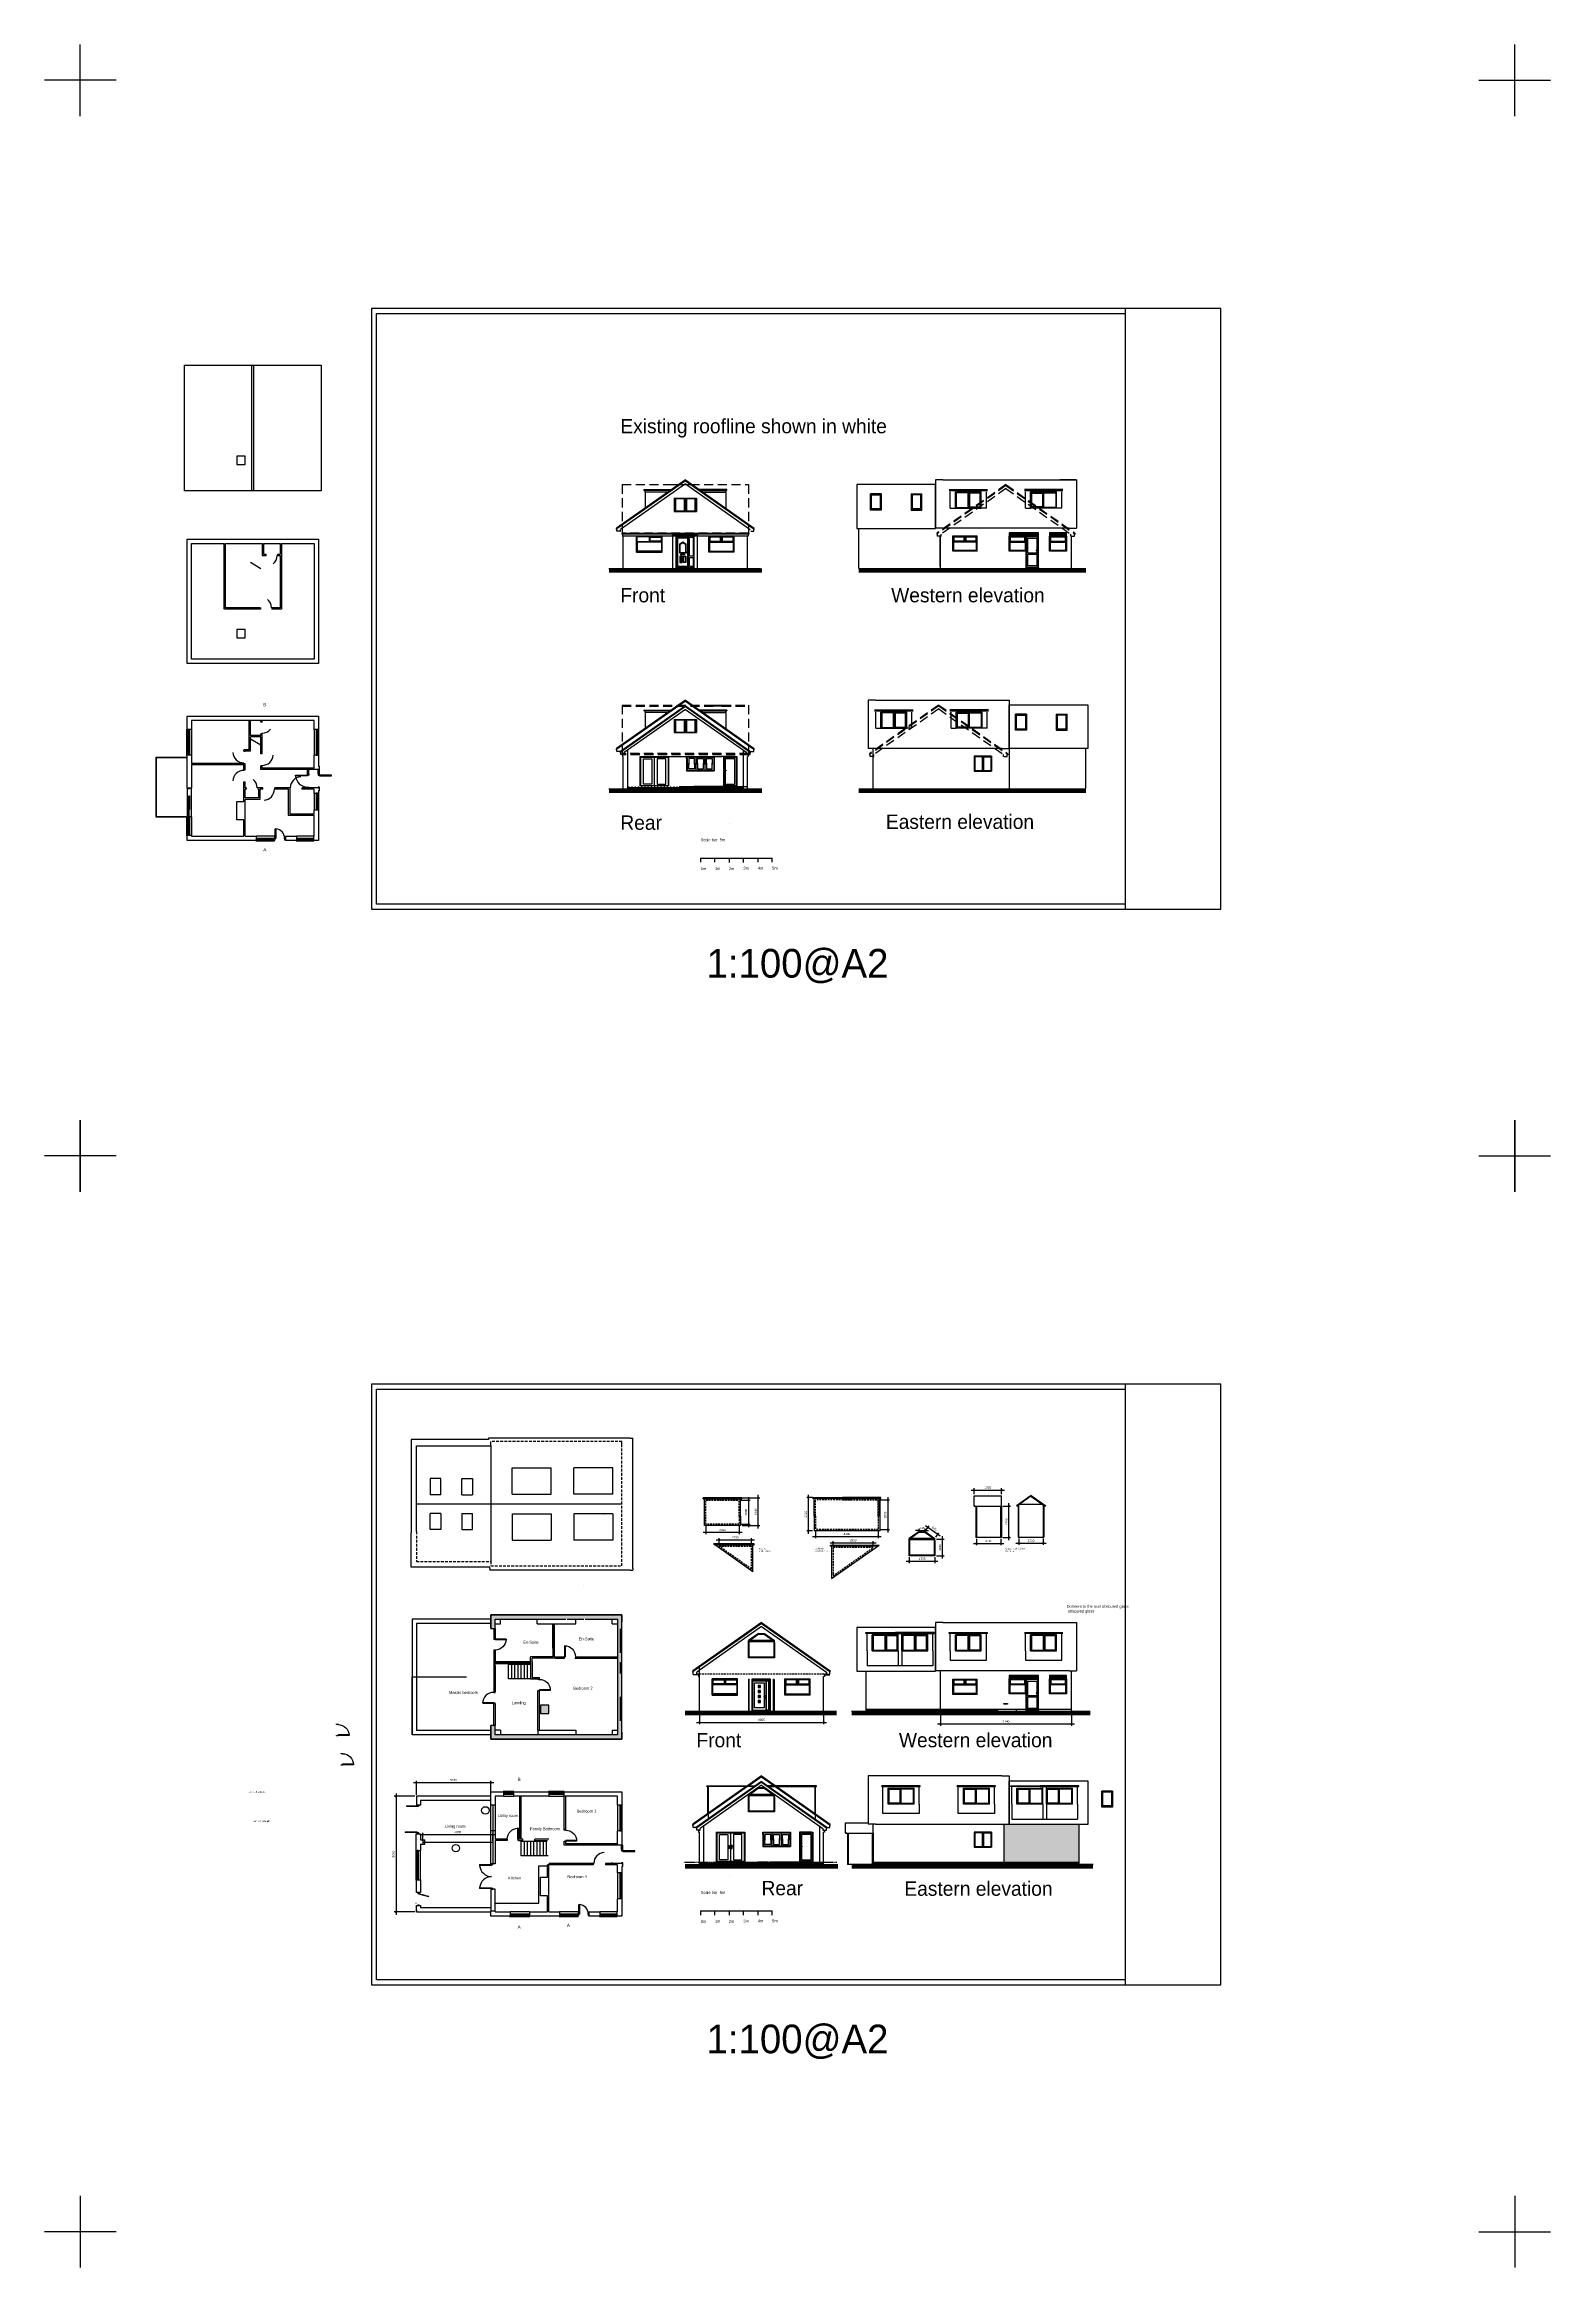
# Model space of a CAD drawing. Header units: millimetres. Extents: x 172500 to 842273, y -2500 to 360123.
# Drawn here: x 172500 to 277500, y -2500 to 152500 of the extents above; entities that cross this region are included whole.
import ezdxf

# ---------------------------------------------------------------- set-up
doc = ezdxf.new("R2010")
doc.units = ezdxf.units.MM
doc.linetypes.add('DASHED', pattern=[19.05, 12.7, -6.35])
for name, color, linetype in [('2A - Text', 2, 'Continuous'), ('A2 - 1 (0.13mm)', 1, 'Continuous'), ('A2 - Elevation - Detail', 8, 'Continuous'), ('A2 - Elevation - Main Detail', 1, 'Continuous'), ('A2 - Elevation - Wall', 7, 'Continuous'), ('A2 - Elevation - Windoors', 2, 'Continuous'), ('A2 - Hatch - Brick', 8, 'Continuous'), ('A2 - Hatch - Road Surfaces', 250, 'Continuous'), ('A2 - Hatch - Roof', 8, 'Continuous'), ('A2 - Plan - Detail', 8, 'Continuous'), ('A2 - Plan - Walls', 1, 'Continuous'), ('A2 - Plan - Windoors', 2, 'Continuous'), ('A2 - Proposal - Line', 100, 'Continuous')]:
    doc.layers.add(name, color=color, linetype=linetype)
for name, color, linetype, plot in [('A2  --  Construction Lines', 30, 'Continuous', False), ('A2  --  Defpoints', 16, 'Continuous', False), ('A2  --  Viewport', 243, 'Continuous', False)]:
    doc.layers.add(name, color=color, linetype=linetype, plot=plot)
doc.layers.add('A2 - Hatch - Sky', color=7, linetype='Continuous', true_color=0x53c6c6)
doc.layers.get('A2 - Hatch - Sky').off()
doc.styles.add('A2', font='')
doc.styles.add('A2 Bold', font='')
doc.styles.get("Standard").update_dxf_attribs({"font": ''})
doc.styles.add('TEMPLATE (Arial)', font='arial.ttf')
doc.styles.get('A2').set_extended_font_data('Poppins Light')
doc.styles.get('A2 Bold').set_extended_font_data('Poppins SemiBold', bold=True)
doc.styles.get('Standard').set_extended_font_data('Poppins Light')
doc.dimstyles.new('A2 - Modern', dxfattribs={"dimscale": 100, "dimtxt": 1.5, "dimasz": 2.5, "dimexe": 1.2, "dimexo": 1, "dimgap": 1, "dimtad": 1, "dimdec": 0, "dimrnd": 5, "dimdsep": 46, "dimtxsty": 'TEMPLATE (Arial)', "dimblk1": 'DOTSMALL', "dimblk2": 'DOTSMALL', "dimsah": 1, "dimcen": 2.5, "dimdle": 2, "dimclrd": 251, "dimclre": 251, "dimclrt": 3, "dimadec": 1, "dimazin": 0, "dimtfac": 1, "dimtdec": 0, "dimtix": 1, "dimtmove": 2, "dimatfit": 3, "dimldrblk": 'ARCHTICK', "dimfxl": 1, "dimtfillclr": 3, "dimarcsym": 0})
pattern_1 = [(0, (15540.69, -132326.91), (0, 74.990173), []), (90, (15540.69, -132326.91), (-112.4712, 74.990173), [74.99017, -74.99017])]
pattern_2 = [(0, (-24837.41, -147693.64), (0, 74.990173), []), (90, (-24837.41, -147693.64), (-112.4712, 74.990173), [74.99017, -74.99017])]

# ---------------------------------------------------------------- blocks, each defined once
blk = doc.blocks.new('*U23')
at = {"layer": 'A2  --  Defpoints'}
for points in [[(-50000, 52764), (-50000, 57764)], [(50000, 52764), (50000, 57764)], [(-47500, 55264), (-52500, 55264)], [(47500, 55264), (52500, 55264)], [(-50000, -17236), (-50000, -22236)], [(50000, -17236), (50000, -22236)], [(-47500, -19736), (-52500, -19736)], [(47500, -19736), (52500, -19736)]]:
    blk.add_lwpolyline(points, dxfattribs=at)
at = {"layer": 'A2  --  Defpoints', "color": 1}
blk.add_lwpolyline([(-29700, -2525), (29520, -2525), (29520, 39352), (-29700, 39352)], close=True, dxfattribs=at)
at = {"layer": 'A2  --  Viewport'}
blk.add_line((22845, 39352), (22845, -2525), dxfattribs=at)
blk.add_lwpolyline([(22845, -2175), (-29350, -2175), (-29350, 39002), (22845, 39002)], dxfattribs=at)
at = {"layer": 'A2  --  Defpoints', "color": 1, "insert": (0, -6500), "char_height": 2000, "width": 35600.3, "attachment_point": 5, "style": 'A2'}
blk.add_mtext('1:100@A2', dxfattribs=at)
blk = doc.blocks.new('*U45')
for p, q in [((-805, 50), (-845, 50)), ((-805, 815), (-805, 50)), ((-805, -50), (-805, 50)), ((-805, 50), (-761, 50)), ((-761, 815), (-761, 50)), ((-40, 50), (-40, -50)), ((-40, 50), (0, 50)), ((-845, -50), (-805, -50)), ((-40, -50), (0, -50))]:
    blk.add_line(p, q)
blk.add_lwpolyline([(-805, 815), (-761, 815)])
at = {"color": 8}
blk.add_arc((-805, 50), 765, 0, 90, dxfattribs=at)
blk = doc.blocks.new('*U40')
for p, q in [((-802, 50), (-842, 50)), ((-802, 812), (-802, 50)), ((-802, -50), (-802, 50)), ((-802, 50), (-758, 50)), ((-758, 812), (-758, 50)), ((-40, 50), (-40, -50)), ((-40, 50), (0, 50)), ((-842, -50), (-802, -50)), ((-40, -50), (0, -50))]:
    blk.add_line(p, q)
blk.add_lwpolyline([(-802, 812), (-758, 812)])
at = {"color": 8}
blk.add_arc((-802, 50), 762, 0, 90, dxfattribs=at)
blk = doc.blocks.new('*U78')
at = {"layer": 'A2  --  Defpoints'}
for points in [[(-50000, 52764), (-50000, 57764)], [(50000, 52764), (50000, 57764)], [(-47500, 55264), (-52500, 55264)], [(47500, 55264), (52500, 55264)], [(-50000, -17236), (-50000, -22236)], [(50000, -17236), (50000, -22236)], [(-47500, -19736), (-52500, -19736)], [(47500, -19736), (52500, -19736)]]:
    blk.add_lwpolyline(points, dxfattribs=at)
at = {"layer": 'A2  --  Defpoints', "color": 1}
blk.add_lwpolyline([(-29700, -2525), (29520, -2525), (29520, 39352), (-29700, 39352)], close=True, dxfattribs=at)
at = {"layer": 'A2  --  Viewport'}
blk.add_line((22845, 39352), (22845, -2525), dxfattribs=at)
blk.add_lwpolyline([(22845, -2175), (-29350, -2175), (-29350, 39002), (22845, 39002)], dxfattribs=at)
at = {"layer": 'A2  --  Defpoints', "color": 1, "insert": (0, -6500), "char_height": 2000, "width": 35600.3, "attachment_point": 5, "style": 'A2'}
blk.add_mtext('1:100@A2', dxfattribs=at)
blk = doc.blocks.new('A$C91a81237')
at = {"transparency": 33554559}
h = blk.add_hatch(dxfattribs=at)
h.set_pattern_fill('LINE', color=9, scale=70)
h.set_pattern_definition([(0, (-304142.67, -54466.08), (0, 222.25), [])])
h.paths.add_polyline_path([(8765, 4845), (8715, 4845), (8715, 9340), (50, 9340), (50, 4845), (0, 4845), (0, 9540), (8765, 9540)])
h.paths.add_polyline_path([(2422.5, 5295), (1837.5, 5295), (1837.5, 5880), (2422.5, 5880)])
h.paths.add_polyline_path([(8715, 4845), (50, 4845), (50, 9340), (8715, 9340)])
h = blk.add_hatch(dxfattribs=at)
h.set_pattern_fill('LINE', color=9, scale=35)
h.set_pattern_definition([(0, (-304142.67, -54466.08), (0, 111.125), [])])
h.paths.add_polyline_path([(8715, 200), (50, 200), (50, 4695), (8715, 4695)], flags=17)
h.paths.add_polyline_path([(8765, 0), (0, 0), (0, 4695), (50, 4695), (50, 200), (8715, 200), (8715, 4695), (8765, 4695)])
at = {"layer": 'A2 - Plan - Walls'}
for points in [[(0, 9540), (8765, 9540), (8765, 0), (0, 0)], [(1837.5, 5295), (2422.5, 5295), (2422.5, 5880), (1837.5, 5880)]]:
    blk.add_lwpolyline(points, close=True, dxfattribs=at)
at = {"layer": 'A2 - Plan - Windoors'}
for p, q in [((0, 4845), (8765, 4845)), ((0, 4695), (8765, 4695))]:
    blk.add_line(p, q, dxfattribs=at)
blk = doc.blocks.new('*U44')
for p, q in [((40, 50), (0, 50)), ((40, 50), (40, -50)), ((758, 812), (758, 50)), ((802, 50), (758, 50)), ((802, 812), (802, 50)), ((802, -50), (802, 50)), ((802, 50), (842, 50)), ((40, -50), (0, -50)), ((842, -50), (802, -50))]:
    blk.add_line(p, q)
blk.add_lwpolyline([(802, 812), (758, 812)])
at = {"color": 8}
blk.add_arc((802, 50), 762, 90, 180, dxfattribs=at)
blk = doc.blocks.new('*U103')
for p, q in [((40, 50), (0, 50)), ((40, -50), (40, 50)), ((842, 50), (802, 50)), ((802, 50), (802, -50)), ((40, -50), (0, -50)), ((758, -812), (758, -50)), ((802, -50), (758, -50)), ((802, -812), (802, -50)), ((802, -50), (842, -50))]:
    blk.add_line(p, q)
blk.add_lwpolyline([(802, -812), (758, -812)])
at = {"color": 8}
blk.add_arc((802, -50), 762, 180, 270, dxfattribs=at)
blk = doc.blocks.new('*U106')
for p, q in [((-842, 50), (-802, 50)), ((-802, 50), (-802, -50)), ((-40, -50), (-40, 50)), ((-40, 50), (0, 50)), ((-802, -50), (-842, -50)), ((-802, -812), (-802, -50)), ((-802, -50), (-758, -50)), ((-758, -812), (-758, -50)), ((-40, -50), (0, -50))]:
    blk.add_line(p, q)
blk.add_lwpolyline([(-802, -812), (-758, -812)])
at = {"color": 8}
blk.add_arc((-802, -50), 762, 270, 0, dxfattribs=at)
blk = doc.blocks.new('*U107')
for p, q in [((40, 50), (0, 50)), ((40, -50), (40, 50)), ((842, 50), (802, 50)), ((802, 50), (802, -50)), ((40, -50), (0, -50)), ((758, -812), (758, -50)), ((802, -50), (758, -50)), ((802, -812), (802, -50)), ((802, -50), (842, -50))]:
    blk.add_line(p, q)
blk.add_lwpolyline([(802, -812), (758, -812)])
at = {"color": 8}
blk.add_arc((802, -50), 762, 180, 270, dxfattribs=at)
blk = doc.blocks.new('_DotSmall')
at = {"color": 0, "linetype": 'ByBlock', "const_width": 0.5}
blk.add_lwpolyline([(-0.0625, 0, 1), (0.0625, 0, 1)], format="xyb", close=True, dxfattribs=at)
blk = doc.blocks.new('*D117')
at = {"layer": 'A2 - 1 (0.13mm)', "color": 251, "lineweight": -2, "transparency": 16777216}
for p, q in [((232585, 46740), (234780, 46740)), ((232785, 47030), (232785, 46620)), ((234580, 47030), (234580, 46620))]:
    blk.add_line(p, q, dxfattribs=at)
at = {"layer": 'A2 - 1 (0.13mm)', "color": 251, "lineweight": -2, "transparency": 16777216, "xscale": 250, "yscale": 250, "zscale": 250, "rotation": 180}
blk.add_blockref('_DotSmall', (232785, 46740), dxfattribs=at)
at = {"layer": 'A2 - 1 (0.13mm)', "color": 251, "lineweight": -2, "transparency": 16777216, "xscale": 250, "yscale": 250, "zscale": 250}
blk.add_blockref('_DotSmall', (234580, 46740), dxfattribs=at)
at = {"layer": 'A2 - 1 (0.13mm)', "color": 3, "transparency": 16777216, "insert": (233683, 46917), "char_height": 150, "attachment_point": 5, "style": 'TEMPLATE (Arial)'}
blk.add_mtext('1795', dxfattribs=at)
blk = doc.blocks.new('_ArchTick')
at = {"color": 0, "linetype": 'ByBlock', "const_width": 0.15}
blk.add_lwpolyline([(-0.5, -0.5), (0.5, 0.5)], dxfattribs=at)
blk = doc.blocks.new('*D130')
at = {"layer": 'A2 - 1 (0.13mm)', "color": 251, "lineweight": -2, "transparency": 16777216}
for p, q in [((234680, 48288), (235230, 48288)), ((235110, 46930), (235110, 48488)), ((234680, 47130), (235230, 47130))]:
    blk.add_line(p, q, dxfattribs=at)
at = {"layer": 'A2 - 1 (0.13mm)', "color": 251, "lineweight": -2, "transparency": 16777216, "xscale": 250, "yscale": 250, "zscale": 250}
for p, rotation in [((235110, 48288), 90), ((235110, 47130), 270)]:
    blk.add_blockref('_DotSmall', p, dxfattribs=dict(at, rotation=rotation))
at = {"layer": 'A2 - 1 (0.13mm)', "color": 3, "transparency": 16777216, "insert": (234933, 47709), "char_height": 150, "attachment_point": 5, "rotation": 90, "style": 'TEMPLATE (Arial)'}
blk.add_mtext('1160', dxfattribs=at)
blk = doc.blocks.new('*D131')
at = {"layer": 'A2 - 1 (0.13mm)', "color": 251, "lineweight": -2, "transparency": 16777216}
for p, q in [((233475, 48890), (233225, 48890)), ((233475, 48922), (233475, 49010)), ((233475, 48890), (233890, 48890)), ((233890, 48922), (233890, 49010)), ((233890, 48890), (234140, 48890))]:
    blk.add_line(p, q, dxfattribs=at)
at = {"layer": 'A2 - 1 (0.13mm)', "color": 251, "lineweight": -2, "transparency": 16777216, "xscale": 250, "yscale": 250, "zscale": 250}
blk.add_blockref('_DotSmall', (233475, 48890), dxfattribs=at)
at = {"layer": 'A2 - 1 (0.13mm)', "color": 251, "lineweight": -2, "transparency": 16777216, "xscale": 250, "yscale": 250, "zscale": 250, "rotation": 180}
blk.add_blockref('_DotSmall', (233890, 48890), dxfattribs=at)
at = {"layer": 'A2 - 1 (0.13mm)', "color": 3, "transparency": 16777216, "insert": (233683, 49067), "char_height": 150, "attachment_point": 5, "style": 'TEMPLATE (Arial)'}
blk.add_mtext('415', dxfattribs=at)
blk = doc.blocks.new('*D132')
at = {"layer": 'A2 - 1 (0.13mm)', "color": 251, "lineweight": -2, "transparency": 16777216}
for p, q in [((218158, 36193), (218158, 35390)), ((226823, 36193), (226823, 35390)), ((217958, 35510), (227023, 35510))]:
    blk.add_line(p, q, dxfattribs=at)
at = {"layer": 'A2 - 1 (0.13mm)', "color": 251, "lineweight": -2, "transparency": 16777216, "xscale": 250, "yscale": 250, "zscale": 250, "rotation": 180}
blk.add_blockref('_DotSmall', (218158, 35510), dxfattribs=at)
at = {"layer": 'A2 - 1 (0.13mm)', "color": 251, "lineweight": -2, "transparency": 16777216, "xscale": 250, "yscale": 250, "zscale": 250}
blk.add_blockref('_DotSmall', (226823, 35510), dxfattribs=at)
at = {"layer": 'A2 - 1 (0.13mm)', "color": 3, "transparency": 16777216, "insert": (222491, 35687), "char_height": 150, "attachment_point": 5, "style": 'TEMPLATE (Arial)'}
blk.add_mtext('8665', dxfattribs=at)
blk = doc.blocks.new('*D133')
at = {"layer": 'A2 - 1 (0.13mm)', "color": 251, "lineweight": -2, "transparency": 16777216}
for p, q in [((234965, 36343), (234965, 35280)), ((244105, 36343), (244105, 35280)), ((234765, 35400), (244305, 35400))]:
    blk.add_line(p, q, dxfattribs=at)
at = {"layer": 'A2 - 1 (0.13mm)', "color": 251, "lineweight": -2, "transparency": 16777216, "xscale": 250, "yscale": 250, "zscale": 250, "rotation": 180}
blk.add_blockref('_DotSmall', (234965, 35400), dxfattribs=at)
at = {"layer": 'A2 - 1 (0.13mm)', "color": 251, "lineweight": -2, "transparency": 16777216, "xscale": 250, "yscale": 250, "zscale": 250}
blk.add_blockref('_DotSmall', (244105, 35400), dxfattribs=at)
at = {"layer": 'A2 - 1 (0.13mm)', "color": 3, "transparency": 16777216, "insert": (239535, 35577), "char_height": 150, "attachment_point": 5, "style": 'TEMPLATE (Arial)'}
blk.add_mtext('9140', dxfattribs=at)
blk = doc.blocks.new('*D142')
at = {"layer": 'A2 - 1 (0.13mm)', "color": 251, "lineweight": -2, "transparency": 16777216}
for p, q in [((231290, 51217), (231290, 48755)), ((230735, 51017), (231410, 51017)), ((230735, 48955), (231410, 48955))]:
    blk.add_line(p, q, dxfattribs=at)
at = {"layer": 'A2 - 1 (0.13mm)', "color": 251, "lineweight": -2, "transparency": 16777216, "xscale": 250, "yscale": 250, "zscale": 250}
for p, rotation in [((231290, 51017), 90), ((231290, 48955), 270)]:
    blk.add_blockref('_DotSmall', p, dxfattribs=dict(at, rotation=rotation))
at = {"layer": 'A2 - 1 (0.13mm)', "color": 3, "transparency": 16777216, "insert": (231113, 49986), "char_height": 150, "attachment_point": 5, "rotation": 90, "style": 'TEMPLATE (Arial)'}
blk.add_mtext('2060', dxfattribs=at)
blk = doc.blocks.new('*D143')
at = {"layer": 'A2 - 1 (0.13mm)', "color": 251, "lineweight": -2, "transparency": 16777216}
for p, q in [((226053, 48470), (230835, 48470)), ((226253, 48855), (226253, 48350)), ((230635, 48855), (230635, 48350))]:
    blk.add_line(p, q, dxfattribs=at)
at = {"layer": 'A2 - 1 (0.13mm)', "color": 251, "lineweight": -2, "transparency": 16777216, "xscale": 250, "yscale": 250, "zscale": 250, "rotation": 180}
blk.add_blockref('_DotSmall', (226253, 48470), dxfattribs=at)
at = {"layer": 'A2 - 1 (0.13mm)', "color": 251, "lineweight": -2, "transparency": 16777216, "xscale": 250, "yscale": 250, "zscale": 250}
blk.add_blockref('_DotSmall', (230635, 48470), dxfattribs=at)
at = {"layer": 'A2 - 1 (0.13mm)', "color": 3, "transparency": 16777216, "insert": (228444, 48647), "char_height": 150, "attachment_point": 5, "style": 'TEMPLATE (Arial)'}
blk.add_mtext('4380', dxfattribs=at)
blk = doc.blocks.new('*D144')
at = {"layer": 'A2 - 1 (0.13mm)', "color": 251, "lineweight": -2, "transparency": 16777216}
for p, q in [((227475, 47798), (227475, 48150)), ((230277, 47798), (230277, 48150)), ((227275, 48030), (230477, 48030))]:
    blk.add_line(p, q, dxfattribs=at)
at = {"layer": 'A2 - 1 (0.13mm)', "color": 251, "lineweight": -2, "transparency": 16777216, "xscale": 250, "yscale": 250, "zscale": 250, "rotation": 180}
blk.add_blockref('_DotSmall', (227475, 48030), dxfattribs=at)
at = {"layer": 'A2 - 1 (0.13mm)', "color": 251, "lineweight": -2, "transparency": 16777216, "xscale": 250, "yscale": 250, "zscale": 250}
blk.add_blockref('_DotSmall', (230277, 48030), dxfattribs=at)
at = {"layer": 'A2 - 1 (0.13mm)', "color": 3, "transparency": 16777216, "insert": (228876, 48207), "char_height": 150, "attachment_point": 5, "style": 'TEMPLATE (Arial)'}
blk.add_mtext('2800', dxfattribs=at)
blk = doc.blocks.new('*D155')
at = {"layer": 'A2 - 1 (0.13mm)', "color": 251, "lineweight": -2, "transparency": 16777216}
for p, q in [((221590, 51207), (221590, 49128)), ((221037, 51007), (221710, 51007)), ((221037, 49328), (221710, 49328))]:
    blk.add_line(p, q, dxfattribs=at)
at = {"layer": 'A2 - 1 (0.13mm)', "color": 251, "lineweight": -2, "transparency": 16777216, "xscale": 250, "yscale": 250, "zscale": 250}
for p, rotation in [((221590, 51007), 90), ((221590, 49328), 270)]:
    blk.add_blockref('_DotSmall', p, dxfattribs=dict(at, rotation=rotation))
at = {"layer": 'A2 - 1 (0.13mm)', "color": 3, "transparency": 16777216, "insert": (221413, 50168), "char_height": 150, "attachment_point": 5, "rotation": 90, "style": 'TEMPLATE (Arial)'}
blk.add_mtext('1680', dxfattribs=at)
blk = doc.blocks.new('*D156')
at = {"layer": 'A2 - 1 (0.13mm)', "color": 251, "lineweight": -2, "transparency": 16777216}
for p, q in [((221137, 48750), (218416, 48750)), ((218616, 49228), (218616, 48630)), ((220937, 49228), (220937, 48630))]:
    blk.add_line(p, q, dxfattribs=at)
at = {"layer": 'A2 - 1 (0.13mm)', "color": 251, "lineweight": -2, "transparency": 16777216, "xscale": 250, "yscale": 250, "zscale": 250, "rotation": 180}
blk.add_blockref('_DotSmall', (218616, 48750), dxfattribs=at)
at = {"layer": 'A2 - 1 (0.13mm)', "color": 251, "lineweight": -2, "transparency": 16777216, "xscale": 250, "yscale": 250, "zscale": 250}
blk.add_blockref('_DotSmall', (220937, 48750), dxfattribs=at)
at = {"layer": 'A2 - 1 (0.13mm)', "color": 3, "transparency": 16777216, "insert": (219776, 48927), "char_height": 150, "attachment_point": 5, "style": 'TEMPLATE (Arial)'}
blk.add_mtext('2320', dxfattribs=at)
blk = doc.blocks.new('*D158')
at = {"layer": 'A2 - 1 (0.13mm)', "color": 251, "lineweight": -2, "transparency": 16777216}
for p, q in [((219340, 48230), (221997, 48230)), ((219540, 47887), (219540, 48350)), ((221797, 47887), (221797, 48350))]:
    blk.add_line(p, q, dxfattribs=at)
at = {"layer": 'A2 - 1 (0.13mm)', "color": 251, "lineweight": -2, "transparency": 16777216, "xscale": 250, "yscale": 250, "zscale": 250, "rotation": 180}
blk.add_blockref('_DotSmall', (219540, 48230), dxfattribs=at)
at = {"layer": 'A2 - 1 (0.13mm)', "color": 251, "lineweight": -2, "transparency": 16777216, "xscale": 250, "yscale": 250, "zscale": 250}
blk.add_blockref('_DotSmall', (221797, 48230), dxfattribs=at)
at = {"layer": 'A2 - 1 (0.13mm)', "color": 3, "transparency": 16777216, "insert": (220668, 48407), "char_height": 150, "attachment_point": 5, "style": 'TEMPLATE (Arial)'}
blk.add_mtext('2255', dxfattribs=at)
blk = doc.blocks.new('*D160')
at = {"layer": 'A2 - 1 (0.13mm)', "color": 251, "lineweight": -2, "transparency": 16777216}
for p, q in [((226053, 51180), (225640, 51180)), ((225760, 48655), (225760, 51380)), ((226053, 48855), (225640, 48855))]:
    blk.add_line(p, q, dxfattribs=at)
at = {"layer": 'A2 - 1 (0.13mm)', "color": 251, "lineweight": -2, "transparency": 16777216, "xscale": 250, "yscale": 250, "zscale": 250}
for p, rotation in [((225760, 51180), 90), ((225760, 48855), 270)]:
    blk.add_blockref('_DotSmall', p, dxfattribs=dict(at, rotation=rotation))
at = {"layer": 'A2 - 1 (0.13mm)', "color": 3, "transparency": 16777216, "insert": (225583, 50018), "char_height": 150, "attachment_point": 5, "rotation": 90, "style": 'TEMPLATE (Arial)'}
blk.add_mtext('2325', dxfattribs=at)
blk = doc.blocks.new('*U162')
at = {"layer": 'A2 - Elevation - Detail'}
for points in [[(83, 74), (-83, 74), (-83, -74), (83, -74)], [(58, 49), (-58, 49), (-58, -49), (58, -49)]]:
    blk.add_lwpolyline(points, close=True, dxfattribs=at)
blk = doc.blocks.new('*U164')
at = {"layer": 'A2 - Plan - Windoors', "color": 0, "linetype": 'ByBlock', "lineweight": -2, "transparency": 16777216}
for p in [(0, 1057), (0, 704), (0, 352), (0, 0)]:
    blk.add_blockref('*U162', p, dxfattribs=at)
blk = doc.blocks.new('*D167')
at = {"layer": 'A2 - 1 (0.13mm)', "color": 251, "lineweight": -2, "transparency": 16777216}
for p, q in [((237470, 48310), (237470, 47860)), ((239178, 48310), (239178, 47860)), ((237270, 47980), (239378, 47980))]:
    blk.add_line(p, q, dxfattribs=at)
at = {"layer": 'A2 - 1 (0.13mm)', "color": 251, "lineweight": -2, "transparency": 16777216, "xscale": 250, "yscale": 250, "zscale": 250, "rotation": 180}
blk.add_blockref('_DotSmall', (237470, 47980), dxfattribs=at)
at = {"layer": 'A2 - 1 (0.13mm)', "color": 251, "lineweight": -2, "transparency": 16777216, "xscale": 250, "yscale": 250, "zscale": 250}
blk.add_blockref('_DotSmall', (239178, 47980), dxfattribs=at)
at = {"layer": 'A2 - 1 (0.13mm)', "color": 3, "transparency": 16777216, "insert": (238324, 48157), "char_height": 150, "attachment_point": 5, "style": 'TEMPLATE (Arial)'}
blk.add_mtext('1710', dxfattribs=at)
blk = doc.blocks.new('*D168')
at = {"layer": 'A2 - 1 (0.13mm)', "color": 251, "lineweight": -2, "transparency": 16777216}
for p, q in [((240432, 48330), (240432, 47890)), ((242133, 48330), (242133, 47890)), ((240232, 48010), (242333, 48010))]:
    blk.add_line(p, q, dxfattribs=at)
at = {"layer": 'A2 - 1 (0.13mm)', "color": 251, "lineweight": -2, "transparency": 16777216, "xscale": 250, "yscale": 250, "zscale": 250, "rotation": 180}
blk.add_blockref('_DotSmall', (240432, 48010), dxfattribs=at)
at = {"layer": 'A2 - 1 (0.13mm)', "color": 251, "lineweight": -2, "transparency": 16777216, "xscale": 250, "yscale": 250, "zscale": 250}
blk.add_blockref('_DotSmall', (242133, 48010), dxfattribs=at)
at = {"layer": 'A2 - 1 (0.13mm)', "color": 3, "transparency": 16777216, "insert": (241283, 48187), "char_height": 150, "attachment_point": 5, "style": 'TEMPLATE (Arial)'}
blk.add_mtext('1700', dxfattribs=at)
blk = doc.blocks.new('*D169')
at = {"layer": 'A2 - 1 (0.13mm)', "color": 251, "lineweight": -2, "transparency": 16777216}
for p, q in [((239325, 50594), (239860, 50594)), ((239740, 48210), (239740, 50794)), ((239325, 48410), (239860, 48410))]:
    blk.add_line(p, q, dxfattribs=at)
at = {"layer": 'A2 - 1 (0.13mm)', "color": 251, "lineweight": -2, "transparency": 16777216, "xscale": 250, "yscale": 250, "zscale": 250}
for p, rotation in [((239740, 50594), 90), ((239740, 48410), 270)]:
    blk.add_blockref('_DotSmall', p, dxfattribs=dict(at, rotation=rotation))
at = {"layer": 'A2 - 1 (0.13mm)', "color": 3, "transparency": 16777216, "insert": (239563, 49502), "char_height": 150, "attachment_point": 5, "rotation": 90, "style": 'TEMPLATE (Arial)'}
blk.add_mtext('2185', dxfattribs=at)
blk = doc.blocks.new('*D170')
at = {"layer": 'A2 - 1 (0.13mm)', "color": 251, "lineweight": -2, "transparency": 16777216}
for p, q in [((237106, 51710), (239425, 51710)), ((237306, 51412), (237306, 51830)), ((239225, 51412), (239225, 51830))]:
    blk.add_line(p, q, dxfattribs=at)
at = {"layer": 'A2 - 1 (0.13mm)', "color": 251, "lineweight": -2, "transparency": 16777216, "xscale": 250, "yscale": 250, "zscale": 250, "rotation": 180}
blk.add_blockref('_DotSmall', (237306, 51710), dxfattribs=at)
at = {"layer": 'A2 - 1 (0.13mm)', "color": 251, "lineweight": -2, "transparency": 16777216, "xscale": 250, "yscale": 250, "zscale": 250}
blk.add_blockref('_DotSmall', (239225, 51710), dxfattribs=at)
at = {"layer": 'A2 - 1 (0.13mm)', "color": 3, "transparency": 16777216, "insert": (238265, 51887), "char_height": 150, "attachment_point": 5, "style": 'TEMPLATE (Arial)'}
blk.add_mtext('1920', dxfattribs=at)
blk = doc.blocks.new('*D171')
at = {"layer": 'A2 - 1 (0.13mm)', "color": 251, "lineweight": -2, "transparency": 16777216}
for p, q in [((221137, 51170), (222380, 51170)), ((222260, 49028), (222260, 51370)), ((221137, 49228), (222380, 49228))]:
    blk.add_line(p, q, dxfattribs=at)
at = {"layer": 'A2 - 1 (0.13mm)', "color": 251, "lineweight": -2, "transparency": 16777216, "xscale": 250, "yscale": 250, "zscale": 250}
for p, rotation in [((222260, 51170), 90), ((222260, 49228), 270)]:
    blk.add_blockref('_DotSmall', p, dxfattribs=dict(at, rotation=rotation))
at = {"layer": 'A2 - 1 (0.13mm)', "color": 3, "transparency": 16777216, "insert": (222083, 50199), "char_height": 150, "attachment_point": 5, "rotation": 90, "style": 'TEMPLATE (Arial)'}
blk.add_mtext('1940', dxfattribs=at)
blk = doc.blocks.new('*D172')
at = {"layer": 'A2 - 1 (0.13mm)', "color": 251, "lineweight": -2, "transparency": 16777216}
for p, q in [((233935, 49234), (234952, 48519)), ((233948, 48904), (234168, 49217)), ((234638, 48419), (234857, 48732)), ((198227, 31310), (203818, 31310)), ((198427, 30462), (198427, 31430)), ((203618, 30462), (203618, 31430))]:
    blk.add_line(p, q, dxfattribs=at)
at = {"layer": 'A2 - 1 (0.13mm)', "color": 251, "lineweight": -2, "transparency": 16777216, "xscale": 250, "yscale": 250, "zscale": 250}
for p, rotation in [((234099, 49119), 144.8918952329957), ((234788, 48634), 324.8918952329958), ((198427, 31310), 180)]:
    blk.add_blockref('_DotSmall', p, dxfattribs=dict(at, rotation=rotation))
blk.add_blockref('_DotSmall', (203618, 31310), dxfattribs=at)
at = {"layer": 'A2 - 1 (0.13mm)', "color": 3, "transparency": 16777216, "insert": (234545, 49021), "char_height": 150, "attachment_point": 5, "rotation": 324.8919, "style": 'TEMPLATE (Arial)'}
blk.add_mtext('845', dxfattribs=at)
at = {"layer": 'A2 - 1 (0.13mm)', "color": 3, "transparency": 16777216, "insert": (201022, 31487), "char_height": 150, "attachment_point": 5, "style": 'TEMPLATE (Arial)'}
blk.add_mtext('5190', dxfattribs=at)
blk = doc.blocks.new('*D176')
at = {"layer": 'A2 - 1 (0.13mm)', "color": 251, "lineweight": -2, "transparency": 16777216}
for p, q in [((198672, 27683), (203969, 27683)), ((198872, 27262), (198872, 27803)), ((203769, 27262), (203769, 27803))]:
    blk.add_line(p, q, dxfattribs=at)
at = {"layer": 'A2 - 1 (0.13mm)', "color": 251, "lineweight": -2, "transparency": 16777216, "xscale": 250, "yscale": 250, "zscale": 250, "rotation": 180}
blk.add_blockref('_DotSmall', (198872, 27683), dxfattribs=at)
at = {"layer": 'A2 - 1 (0.13mm)', "color": 251, "lineweight": -2, "transparency": 16777216, "xscale": 250, "yscale": 250, "zscale": 250}
blk.add_blockref('_DotSmall', (203769, 27683), dxfattribs=at)
at = {"layer": 'A2 - 1 (0.13mm)', "color": 3, "transparency": 16777216, "insert": (201320, 27860), "char_height": 150, "attachment_point": 5, "style": 'TEMPLATE (Arial)'}
blk.add_mtext('4895', dxfattribs=at)
blk = doc.blocks.new('*D177')
at = {"layer": 'A2 - 1 (0.13mm)', "color": 251, "lineweight": -2, "transparency": 16777216}
for p, q in [((198327, 30362), (196890, 30362)), ((197010, 30562), (197010, 22097)), ((198327, 22297), (196890, 22297))]:
    blk.add_line(p, q, dxfattribs=at)
at = {"layer": 'A2 - 1 (0.13mm)', "color": 251, "lineweight": -2, "transparency": 16777216, "xscale": 250, "yscale": 250, "zscale": 250}
for p, rotation in [((197010, 30362), 90), ((197010, 22297), 270)]:
    blk.add_blockref('_DotSmall', p, dxfattribs=dict(at, rotation=rotation))
at = {"layer": 'A2 - 1 (0.13mm)', "color": 3, "transparency": 16777216, "insert": (196833, 26330), "char_height": 150, "attachment_point": 5, "rotation": 90, "style": 'TEMPLATE (Arial)'}
blk.add_mtext('8065', dxfattribs=at)

msp = doc.modelspace()

# ---------------------------------------------------------------- hatches: boundary and pattern name
at = {"layer": 'A2 - Hatch - Brick'}
h = msp.add_hatch(dxfattribs=at)
h.set_pattern_fill('AR-BRSTD', color=256, scale=1.107)
h.set_pattern_definition([(0, (-30143.53, -72693.64), (0, 74.990173), []), (90, (-30143.53, -72693.64), (-112.4712, 74.990173), [74.99017, -74.99017])])
h.paths.add_polyline_path([(221216.9, 100604.9), (221216.9, 100754.9), (213151.9, 100754.9), (213151.9, 100604.9)])
h = msp.add_hatch(dxfattribs=at)
h.set_pattern_fill('AR-BRSTD', color=256, scale=1.107)
h.set_pattern_definition(pattern_1)
h.paths.add_polyline_path([(234965.3, 36292.7), (234965.3, 36442.7), (229774.1, 36442.7), (229774.1, 36292.7)])
h = msp.add_hatch(dxfattribs=at)
h.set_pattern_fill('AR-BRSTD', color=256, scale=1.107)
h.set_pattern_definition(pattern_1)
h.paths.add_polyline_path([(234965.3, 36442.7), (234965.3, 36292.7), (238960.3, 36292.7), (238960.3, 36442.7)])
h = msp.add_hatch(dxfattribs=at)
h.set_pattern_fill('AR-BRSTD', color=256, scale=1.107)
h.set_pattern_definition(pattern_2)
h.paths.add_polyline_path([(218458, 25754.9), (218158, 25754.9), (218158, 25604.9), (218458, 25604.9)])
h = msp.add_hatch(dxfattribs=at)
h.set_pattern_fill('AR-BRSTD', color=256, scale=1.107)
h.set_pattern_definition(pattern_2)
h.paths.add_polyline_path([(226523, 25604.9), (226523, 25754.9), (218458, 25754.9), (218458, 25604.9)])
h = msp.add_hatch(dxfattribs=at)
h.set_pattern_fill('AR-BRSTD', color=256, scale=1.107)
h.set_pattern_definition(pattern_2)
h.paths.add_polyline_path([(226523, 25754.9), (226523, 25604.9), (226823, 25604.9), (226823, 25754.9)])
h = msp.add_hatch(dxfattribs=at)
h.set_pattern_fill('AR-BRSTD', color=256, scale=1.107)
h.set_pattern_definition([(0, (230274.06, 25754.9), (0, 74.9902), []), (90, (230274.06, 25754.9), (-112.4712, 74.9902), [74.9902, -74.9902])])
h.paths.add_polyline_path([(230274.1, 25754.9), (230274.1, 25604.9), (239414.1, 25604.9), (239414.1, 25754.9)])
h = msp.add_hatch(dxfattribs=at)
h.set_pattern_fill('AR-BRSTD', color=256, scale=1.107)
h.set_pattern_definition([(0, (45159.38, -147693.64), (0, 74.990173), []), (90, (45159.38, -147693.64), (-112.4712, 74.990173), [74.99017, -74.99017])])
h.paths.add_polyline_path([(239414.1, 25754.9), (239414.1, 25604.9), (244605.3, 25604.9), (244605.3, 25754.9)])
at = {"layer": 'A2 - Hatch - Road Surfaces', "true_color": 0xb5b7ae, "transparency": 33554559}
h = msp.add_hatch(color=253, dxfattribs=at)
h.dxf.hatch_style = 1
h.paths.add_polyline_path([(212757.8, 43010.5), (207585, 43010.5), (203617.8, 43010.5), (203617.8, 42067.1), (203917.8, 42067.1), (203917.8, 42710.5), (208842.8, 42710.5), (208942.8, 42710.5), (210092.8, 42710.5), (210192.8, 42710.5), (212457.8, 42710.5), (212457.8, 42528.4), (212757.8, 42528.4)])
h.paths.add_polyline_path([(212757.8, 34827.7), (212757.7, 42528.4), (212457.8, 42528.4), (212457.8, 34645.5), (203917.8, 34645.5), (203917.8, 35288.9), (203617.8, 35288.9), (203617.8, 34345.5), (212757.8, 34345.5)])
h.paths.add_polyline_path([(207662.8, 36718), (207077.8, 36718), (207077.8, 36133), (207662.8, 36133)], flags=17)
at = {"layer": 'A2 - Hatch - Roof'}
h = msp.add_hatch(dxfattribs=at)
h.set_pattern_fill('LINE', color=8, scale=50)
h.set_pattern_definition([(0, (218083, 31367.2), (0, 158.75), [])])
h.paths.add_polyline_path([(218179.8, 29229.9), (218158.8, 29229.9), (218158.8, 29179.9), (218208, 29179.9)])
h = msp.add_hatch(dxfattribs=at)
h.set_pattern_fill('LINE', color=8, scale=50)
h.set_pattern_definition([(0, (374673.87, 31366.32), (0, 158.75), [])])
h.paths.add_polyline_path([(226773, 29179.9), (226819.5, 29179.9), (226819.5, 29229.9), (226801.2, 29229.9)])
h = msp.add_hatch(dxfattribs=at)
h.set_pattern_fill('BRICK', color=8)
h.paths.add_polyline_path([(244605.3, 28389.4), (239752.2, 28389.4), (239414.1, 28400), (239414.1, 25754.9), (244605.3, 25754.9)])

# ---------------------------------------------------------------- linework, layer by layer
at = {"layer": 'A2  --  Construction Lines', "linetype": 'DASHED', "ltscale": 5}
msp.add_line((217116.7, 25754.9), (227781.7, 25754.9), dxfattribs=at)
msp.add_line((217116.7, 25754.9), (227781.7, 25754.9), dxfattribs=at)
at = {"layer": 'A2 - 1 (0.13mm)'}
for p, q in [((217184.4, 122145.8), (212387.7, 118773.6)), ((217184.4, 122086.2), (212414.4, 118732.8)), ((217184.4, 121868.5), (212664.4, 118690.9)), ((214288.7, 121458.9), (216207.3, 121458.9)), ((216118, 121396.1), (214288.7, 121396.1)), ((214375.4, 121295.8), (214375.4, 121396.1)), ((215975.3, 121295.8), (214375.4, 121295.8)), ((217184.4, 122145.8), (221981.1, 118773.6)), ((217184.4, 122086.2), (221954.4, 118732.8)), ((217184.4, 121868.5), (221704.4, 118690.9)), ((220080.1, 121458.9), (218161.5, 121458.9)), ((219993.4, 121396.1), (218250.7, 121396.1)), ((218250.7, 121396.1), (220080.1, 121396.1)), ((218393.4, 121295.8), (219993.4, 121295.8)), ((219993.4, 121295.8), (219993.4, 121396.1)), ((220080.1, 121396.1), (220080.1, 121458.9)), ((234627.1, 121810), (233935.1, 121810)), ((234627.1, 122145), (234627.1, 121810)), ((234627.1, 121810), (234627.1, 121810)), ((235566.1, 121459.9), (238253.1, 121459.9)), ((235566.1, 121397.1), (238253.1, 121397.1)), ((238253.1, 121397.1), (235566.1, 121397.1)), ((235649.2, 120172), (235649.2, 121299.9)), ((236003.9, 120172), (236003.9, 121296.8)), ((237815.2, 121296.8), (236003.9, 121296.8)), ((236909, 121245.8), (236070, 121245.8)), ((237815.2, 120178.4), (237815.2, 121296.8)), ((238170, 120172), (238170, 121299.9)), ((238426.8, 121376.5), (238426.8, 121376.5)), ((243503.1, 121459.9), (240816.1, 121459.9)), ((243503.1, 121397.1), (240816.1, 121397.1)), ((240816.1, 121397.1), (243503.1, 121397.1)), ((240899.2, 120172), (240899.2, 121299.9)), ((241254, 120178.4), (241254, 121296.8)), ((241254, 121296.8), (243065.2, 121296.8)), ((242160.2, 121245.8), (242999.2, 121245.8)), ((243065.2, 120172), (243065.2, 121296.8)), ((244442.1, 122145), (243280.1, 122145)), ((243280.1, 122145), (243280.1, 122145)), ((243420, 120172), (243420, 121299.9)), ((235649.2, 120172), (236003.9, 120172)), ((236003.9, 120174.3), (237815.2, 120174.3)), ((238170, 120178.4), (237815.2, 120178.4)), ((240899.2, 120178.4), (241254, 120178.4)), ((243065.2, 120174.3), (241254, 120174.3)), ((243420, 120172), (243065.2, 120172)), ((212751.9, 118395.9), (212751.9, 118345.9)), ((212801.9, 118345.9), (212801.9, 118221.6)), ((212801.9, 118221.6), (212851.9, 118221.6)), ((221566.9, 118221.6), (221516.9, 118221.6)), ((221566.9, 118345.9), (221566.9, 118221.6)), ((221616.9, 118395.9), (221616.9, 118345.9)), ((229274.1, 115972.7), (229274.1, 118757.2)), ((217184.4, 106779), (212387.7, 103406.9)), ((217184.4, 106719.4), (212414.4, 103366)), ((217191.2, 106391.4), (212652.5, 103200.6)), ((217191.2, 106335), (212677.7, 103162)), ((217191.2, 106129.1), (212914.3, 103122.3)), ((214288.7, 106092.1), (216207.3, 106092.1)), ((214288.7, 106092.1), (214288.7, 106029.4)), ((216118, 106029.4), (214288.7, 106029.4)), ((214375.4, 105929.1), (214375.4, 106029.4)), ((215975.3, 105929.1), (214375.4, 105929.1)), ((217184.4, 106779), (221981.1, 103406.9)), ((217184.4, 106719.4), (221954.4, 103366)), ((217191.2, 106391.4), (221730, 103200.6)), ((217191.2, 106335), (221704.7, 103162)), ((217191.2, 106129.1), (221468.2, 103122.3)), ((220080.1, 106092.1), (218161.5, 106092.1)), ((218250.7, 106029.4), (220080.1, 106029.4)), ((218393.4, 105929.1), (219993.4, 105929.1)), ((219993.4, 105929.1), (219993.4, 106029.4)), ((220080.1, 106092.1), (220080.1, 106029.4)), ((230375.5, 106109.2), (233062.6, 106109.2)), ((230375.5, 106046.4), (233062.6, 106046.4)), ((233062.6, 106046.4), (230375.5, 106046.4)), ((230458.6, 104821.3), (230458.6, 105949.2)), ((230813.4, 104821.3), (230813.4, 105946.1)), ((232624.7, 105946.1), (230813.4, 105946.1)), ((231718.4, 105895.1), (230879.4, 105895.1)), ((232624.7, 104827.7), (232624.7, 105946.1)), ((232979.5, 104821.3), (232979.5, 105949.2)), ((238312.6, 106109.2), (235625.5, 106109.2)), ((238312.6, 106046.4), (235625.5, 106046.4)), ((235625.5, 106046.4), (238312.6, 106046.4)), ((235708.7, 104821.3), (235708.7, 105949.2)), ((236063.4, 104827.7), (236063.4, 105946.1)), ((236063.4, 105946.1), (237874.7, 105946.1)), ((236969.7, 105895.1), (237808.7, 105895.1)), ((237874.7, 104821.3), (237874.7, 105946.1)), ((238229.5, 104821.3), (238229.5, 105949.2)), ((230458.6, 104821.3), (230813.4, 104821.3)), ((230813.4, 104823.6), (232624.7, 104823.6)), ((232979.5, 104827.7), (232624.7, 104827.7)), ((235708.7, 104827.7), (236063.4, 104827.7)), ((237874.7, 104823.6), (236063.4, 104823.6)), ((238229.5, 104821.3), (237874.7, 104821.3)), ((212751.9, 103029.2), (212751.9, 102979.2)), ((212801.9, 102979.2), (212801.9, 102854.9)), ((212801.9, 102854.9), (212851.9, 102854.9)), ((221566.9, 102854.9), (221516.9, 102854.9)), ((221566.9, 102979.2), (221566.9, 102854.9)), ((221616.9, 103029.2), (221616.9, 102979.2)), ((239751.6, 103406.5), (239751.6, 100606.4)), ((245104.6, 100622), (245104.6, 103406.5)), ((213343, 55327.3), (213522.6, 55327.3)), ((213522.6, 55227.3), (213522.6, 55327.3)), ((205100.2, 51415.7), (207831.1, 51415.7)), ((212133.1, 51415.7), (209402.2, 51415.7)), ((221120, 51170), (218432.9, 51170)), ((218432.9, 51107.2), (218432.9, 51170)), ((221120, 51107.2), (221120, 51170)), ((205100.2, 50045.5), (207831.1, 50045.5)), ((212133.1, 50045.5), (209402.2, 50045.5)), ((218432.9, 51107.2), (221120, 51107.2)), ((218516.1, 49882.1), (218516.1, 51107.2)), ((218516.1, 49227.9), (218516.1, 49882.1)), ((221036.9, 49882.1), (221036.9, 51107.2)), ((221036.9, 49882.1), (221036.9, 49227.9)), ((221036.9, 49227.9), (218516.1, 49227.9)), ((221980, 47950), (219134.3, 47950)), ((219223.6, 47887.2), (221980, 47887.2)), ((198176.6, 46336.5), (198076.6, 46336.5)), ((203554.4, 46233.9), (203554.4, 46133.9)), ((213343, 46133.9), (213522.6, 46133.9)), ((213522.6, 46233.9), (213522.6, 46133.9)), ((222490.5, 42466.9), (217693.8, 39094.7)), ((222490.5, 42407.3), (217720.5, 39053.9)), ((222490.5, 42189.6), (217970.5, 39012)), ((222490.5, 42466.9), (221513.4, 41780)), ((222490.5, 42407.3), (221598.2, 41780)), ((222490.5, 42466.9), (227287.2, 39094.7)), ((222490.5, 42466.9), (227287.2, 39094.7)), ((222490.5, 42407.3), (227260.5, 39053.9)), ((222490.5, 42407.3), (227260.5, 39053.9)), ((222490.5, 42189.6), (227010.5, 39012)), ((221424.1, 41717.2), (217693.8, 39094.7)), ((221508.9, 41717.2), (217720.5, 39053.9)), ((229774.1, 41780), (232461.1, 41780)), ((229774.1, 41717.2), (229774.1, 41780)), ((232461.1, 41717.2), (229774.1, 41717.2)), ((229857.2, 40492.1), (229857.2, 41717.2)), ((229857.2, 40492.1), (229857.2, 39455.1)), ((230211.9, 40492.1), (230211.9, 41616.9)), ((232023.2, 41616.9), (230211.9, 41616.9)), ((230211.9, 40494.4), (232023.2, 40494.4)), ((231117, 41565.9), (230278, 41565.9)), ((234522.4, 41780), (231835.3, 41780)), ((231835.3, 41717.2), (234522.4, 41717.2)), ((232023.2, 40498.5), (232023.2, 41717.2)), ((232023.2, 40494.4), (232023.2, 39455.1)), ((232273.2, 40494.4), (232273.2, 41717.2)), ((232273.2, 40494.4), (234084.5, 40494.4)), ((232273.2, 40494.4), (232273.2, 39455.1)), ((233178.3, 41565.9), (232339.3, 41565.9)), ((234084.5, 40498.5), (234084.5, 41616.9)), ((234439.3, 40492.1), (234439.3, 41717.2)), ((234439.3, 40498.5), (234439.3, 39455.1)), ((234522.4, 41717.2), (234522.4, 41780)), ((235566.1, 41780), (238253.1, 41780)), ((238253.1, 41717.2), (235566.1, 41717.2)), ((235649.2, 40492.1), (235649.2, 41717.2)), ((235649.2, 40492.1), (235649.2, 39837.8)), ((236003.9, 40492.1), (236003.9, 41616.9)), ((237815.2, 41616.9), (236003.9, 41616.9)), ((236003.9, 40494.4), (237815.2, 40494.4)), ((236909, 41565.9), (236070, 41565.9)), ((237815.2, 40498.5), (237815.2, 41616.9)), ((238170, 40492.1), (238170, 41717.2)), ((238170, 39837.8), (238170, 40492.1)), ((240816.1, 41780), (243503.1, 41780)), ((243503.1, 41717.2), (240816.1, 41717.2)), ((240899.2, 40492.1), (240899.2, 41717.2)), ((240899.2, 40492.1), (240899.2, 39837.8)), ((241254, 40492.1), (241254, 41616.9)), ((243065.2, 41616.9), (241254, 41616.9)), ((241254, 40494.4), (243065.2, 40494.4)), ((242159, 41565.9), (241320, 41565.9)), ((243065.2, 40498.5), (243065.2, 41616.9)), ((243420, 40492.1), (243420, 41717.2)), ((243420, 39837.8), (243420, 40492.1)), ((217720.5, 38879.6), (217720.5, 38829.6)), ((218108, 38879.6), (218108, 38705.3)), ((226871.8, 38828.8), (226873, 38704.5)), ((226873, 38879.6), (226873, 38705.3)), ((235649.2, 39837.8), (238170, 39837.8)), ((240899.2, 39837.8), (243420, 39837.8)), ((218108, 38705.3), (218158, 38705.3)), ((226873, 38705.3), (226823, 38705.3)), ((226873, 38704.5), (226823, 38704.1)), ((221424.1, 31029.4), (217693.8, 28406.9)), ((221508.9, 31029.4), (217720.5, 28366)), ((222497.3, 31391.4), (217958.6, 28200.6)), ((222497.3, 31335), (217983.8, 28162)), ((222497.3, 31129.1), (218220.4, 28122.3)), ((218667.7, 31092.1), (221513.4, 31092.1)), ((221424.1, 31029.4), (218667.7, 31029.4)), ((222490.5, 31779), (221513.4, 31092.1)), ((222490.5, 31719.4), (221598.2, 31092.1)), ((222490.5, 31779), (227287.2, 28406.9)), ((222490.5, 31719.4), (227260.5, 28366)), ((222497.3, 31391.4), (227036.1, 28200.6)), ((222497.3, 31335), (227010.8, 28162)), ((222497.3, 31129.1), (226774.3, 28122.3)), ((226313.3, 31092.1), (223467.6, 31092.1)), ((223556.9, 31029.4), (226313.3, 31029.4)), ((233563.3, 31092.1), (230876.2, 31092.1)), ((230876.2, 31029.4), (230876.2, 31092.1)), ((230876.2, 31029.4), (233563.3, 31029.4)), ((230959.3, 29804.3), (230959.3, 31029.4)), ((233480.1, 29804.3), (233480.1, 31029.4)), ((233563.3, 31029.4), (233563.3, 31092.1)), ((238813.3, 31092.1), (236126.2, 31092.1)), ((238813.3, 31029.4), (236126.2, 31029.4)), ((236126.2, 31029.4), (238813.3, 31029.4)), ((236209.3, 29804.3), (236209.3, 31029.4)), ((238730.1, 29804.3), (238730.1, 31029.4)), ((239856.9, 31092.1), (242544, 31092.1)), ((239856.9, 31029.4), (239856.9, 31092.1)), ((242544, 31029.4), (239856.9, 31029.4)), ((239940, 29804.3), (239940, 31029.4)), ((244605.3, 31092.1), (241918.2, 31092.1)), ((241918.2, 31029.4), (244605.3, 31029.4)), ((242106.1, 29806.6), (242106.1, 31029.4)), ((242356.1, 29810.6), (242356.1, 31029.4)), ((244522.1, 29804.3), (244522.1, 31029.4)), ((244605.3, 31029.4), (244605.3, 31092.1)), ((230959.3, 29150), (230959.3, 29804.3)), ((231314.1, 29810.6), (231314.1, 30929.1)), ((231314.1, 30929.1), (233125.4, 30929.1)), ((233125.4, 29806.6), (231314.1, 29806.6)), ((232220.3, 30878), (233059.3, 30878)), ((233125.4, 29804.3), (233125.4, 30929.1)), ((233480.1, 29804.3), (233480.1, 29150)), ((236209.3, 29150), (236209.3, 29804.3)), ((236564.1, 29810.6), (236564.1, 30929.1)), ((236564.1, 30929.1), (238375.4, 30929.1)), ((238375.4, 29806.6), (236564.1, 29806.6)), ((237470.3, 30878), (238309.3, 30878)), ((238375.4, 29804.3), (238375.4, 30929.1)), ((238730.1, 29804.3), (238730.1, 29150)), ((239940, 29810.6), (239940, 28767.2)), ((240294.8, 29810.6), (240294.8, 30929.1)), ((242106.1, 29806.6), (240294.8, 29806.6)), ((241201, 30878), (242040.1, 30878)), ((242106.1, 29806.6), (242106.1, 28767.2)), ((242356.1, 30929.1), (244167.4, 30929.1)), ((244167.4, 29806.6), (242356.1, 29806.6)), ((242356.1, 29806.6), (242356.1, 28767.2)), ((243262.3, 30878), (244101.3, 30878)), ((244167.4, 29804.3), (244167.4, 30929.1)), ((244522.1, 29804.3), (244522.1, 28767.2)), ((218108, 27979.2), (218108, 27854.9)), ((226873, 27979.2), (226873, 27854.9)), ((233480.1, 29150), (230959.3, 29150)), ((238730.1, 29150), (236209.3, 29150)), ((218108, 27854.9), (218158, 27854.9)), ((226873, 27854.9), (226823, 27854.9))]:
    msp.add_line(p, q, dxfattribs=at)
at = {"layer": 'A2 - 1 (0.13mm)', "color": 7, "linetype": 'DASHED', "ltscale": 50}
for p, q in [((212776.9, 121808.9), (212776.9, 118436.7)), ((221591.9, 121808.9), (221591.9, 118436.7))]:
    msp.add_line(p, q, dxfattribs=at)
at = {"layer": 'A2 - 1 (0.13mm)', "color": 0, "linetype": 'DASHED', "ltscale": 50}
for p, q in [((239534.6, 121810), (234737.9, 118437.8)), ((239534.6, 121750.4), (234764.6, 118396.9)), ((239534.6, 121532.7), (235014.6, 118355)), ((239534.6, 121810), (244331.3, 118437.8)), ((239534.6, 121750.4), (244304.6, 118396.9)), ((239534.6, 121532.7), (244054.6, 118355)), ((212776.9, 106442.2), (212776.9, 103070)), ((219144.4, 106442.2), (219729.4, 106442.2)), ((219729.4, 106367.2), (219144.4, 106367.2)), ((221591.9, 106442.2), (221591.9, 103070)), ((234844.1, 106443.7), (230047.4, 103071.5)), ((234844.1, 106384.1), (230074.1, 103030.7)), ((234844.1, 106166.4), (230324.1, 102988.8)), ((234844.1, 106443.7), (239640.8, 103071.5)), ((234844.1, 106384.1), (239614.1, 103030.7)), ((234844.1, 106166.4), (239364.1, 102988.8))]:
    msp.add_line(p, q, dxfattribs=at)
at = {"layer": 'A2 - 1 (0.13mm)', "color": 1}
for p, q in [((226070, 51180), (228757.1, 51180)), ((230818.4, 51180), (228131.3, 51180)), ((228757.1, 51117.2), (226070, 51117.2)), ((226153.1, 49892.1), (226153.1, 51117.2)), ((228131.3, 51117.2), (230818.4, 51117.2)), ((230735.2, 49892.1), (230735.2, 51117.2)), ((227292, 47861), (230682.2, 47861)), ((230592.9, 47798.3), (227292, 47798.3)), ((218681.4, 31092.1), (222071.6, 31092.1)), ((221982.3, 31029.4), (218681.4, 31029.4)), ((226313.3, 31092.1), (222923.1, 31092.1)), ((223012.4, 31029.4), (226313.3, 31029.4))]:
    msp.add_line(p, q, dxfattribs=at)
at = {"layer": 'A2 - 1 (0.13mm)', "linetype": 'DASHED', "ltscale": 10}
for p, q in [((218616.1, 49882.1), (218616.1, 51007.2)), ((218616.1, 51007.2), (220936.9, 51007.2)), ((218616.1, 49327.9), (218616.1, 49882.1)), ((220936.9, 49882.1), (220936.9, 51007.2)), ((220936.9, 49882.1), (220936.9, 49327.9)), ((226253.1, 49892.1), (226253.1, 51017.2)), ((228757.1, 51017.2), (226253.1, 51017.2)), ((220936.9, 49327.9), (218616.1, 49327.9)), ((219539.7, 47787.2), (221796.9, 47787.2))]:
    msp.add_line(p, q, dxfattribs=at)
at = {"layer": 'A2 - 1 (0.13mm)', "color": 1, "linetype": 'DASHED', "ltscale": 10}
for p, q in [((228131.3, 51017.2), (230635.2, 51017.2)), ((230635.2, 49892.1), (230635.2, 51017.2)), ((230276.8, 47698.3), (227475.1, 47698.3))]:
    msp.add_line(p, q, dxfattribs=at)
at = {"layer": 'A2 - 1 (0.13mm)', "color": 7, "linetype": 'DASHED', "ltscale": 50}
for points in [[(212776.9, 121808.9), (221591.9, 121808.9)], [(221591.9, 118436.7), (212776.9, 118436.7)]]:
    msp.add_lwpolyline(points, dxfattribs=at)
at = {"layer": 'A2 - 1 (0.13mm)'}
for points in [[(214288.7, 121458.9), (214288.7, 121396.1)], [(212614.4, 118558.5), (212414.4, 118558.5), (212414.4, 118732.8), (212364.4, 118732.8)], [(212364.4, 118732.8), (212364.4, 118682.8), (212414.4, 118682.8)], [(212414.4, 118732.8), (212387.7, 118773.6)], [(212614.4, 118558.5), (212664.4, 118558.5)], [(212664.4, 118558.5), (212664.4, 118690.9)], [(221616.9, 118395.9), (212751.9, 118395.9)], [(221616.9, 118345.9), (212751.9, 118345.9)], [(212776.9, 118436.7), (212801.9, 118395.9)], [(212851.9, 115971.6), (212851.9, 118221.6)], [(212851.9, 115971.6), (212851.9, 118221.6)], [(216281.9, 118221.6), (212851.9, 118221.6)], [(213786.9, 117096.6), (213786.9, 118221.6)], [(215561.9, 117096.6), (215561.9, 118221.6)], [(216281.9, 118221.6), (216281.9, 118296.6)], [(218046.9, 118296.6), (216281.9, 118296.6)], [(218046.9, 118221.6), (216281.9, 118221.6)], [(216306.9, 115971.6), (216306.9, 118221.6)], [(216531.9, 115971.6), (216531.9, 118221.6)], [(217796.9, 115971.6), (217796.9, 118221.6)], [(218021.9, 115971.6), (218021.9, 118221.6)], [(218046.9, 118221.6), (218046.9, 118296.6)], [(221516.9, 118221.6), (218046.9, 118221.6)], [(218806.9, 117096.6), (218806.9, 118221.6)], [(220581.9, 117096.6), (220581.9, 118221.6)], [(221516.9, 115971.6), (221516.9, 118221.6)], [(221591.9, 118436.7), (221566.9, 118395.9)], [(221754.4, 118558.5), (221954.4, 118558.5), (221954.4, 118732.8), (222004.4, 118732.8)], [(234964.6, 115972.7), (234964.6, 118222.7)], [(240934.6, 118222.7), (240934.6, 117172.7), (239759.6, 117172.7), (239759.6, 118222.7)], [(239759.6, 118222.7), (240934.6, 118222.7)], [(240934.6, 116022.7), (240934.6, 118222.7)], [(240934.6, 118222.7), (241804.6, 118222.7)], [(241804.6, 116022.7), (241804.6, 118222.7)], [(243749.6, 118222.7), (243749.6, 117172.7), (242574.6, 117172.7), (242574.6, 118222.7)], [(242574.6, 118222.7), (243749.6, 118222.7)], [(244054.6, 118222.7), (244054.6, 118355)], [(244104.6, 118222.7), (244054.6, 118222.7)], [(244104.6, 115972.7), (244104.6, 118222.7)], [(244304.6, 118396.9), (244331.3, 118437.8)], [(244354.6, 118396.9), (244354.6, 118346.9), (244304.6, 118346.9)], [(213786.9, 117096.6), (215561.9, 117096.6)], [(220581.9, 117096.6), (218806.9, 117096.6)], [(211851.9, 115971.6), (222416.9, 115971.6)], [(229274.1, 115972.7), (245104.6, 115972.7)], [(212614.4, 103191.7), (212414.4, 103191.7), (212414.4, 103366), (212364.4, 103366)], [(212364.4, 103366), (212364.4, 103316), (212414.4, 103316)], [(212414.4, 103366), (212387.7, 103406.9)], [(212614.4, 103191.7), (212664.4, 103191.7)], [(212867, 102997), (212677.7, 102997), (212677.7, 103162), (212630.4, 103162)], [(212630.4, 103162), (212630.4, 103114.6), (212677.7, 103114.6)], [(212677.7, 103162), (212652.5, 103200.6)], [(212664.4, 103191.7), (212664.4, 103209)], [(212776.9, 103070), (212801.9, 103029.2)], [(212851.9, 100604.9), (212851.9, 102854.9)], [(212867, 102997), (212914.3, 102997)], [(212914.3, 102997), (212914.3, 103122.3)], [(221515.5, 102997), (221704.7, 102997), (221704.7, 103162), (221752, 103162)], [(221516.9, 100604.9), (221516.9, 102854.9)], [(221591.9, 103070), (221566.9, 103029.2)], [(221754.4, 103191.7), (221954.4, 103191.7), (221954.4, 103366), (222004.4, 103366)], [(230074.1, 103030.7), (230047.4, 103071.5)], [(230274.1, 100606.4), (230274.1, 103406.5)], [(230274.1, 102856.4), (230324.1, 102856.4)], [(239414.1, 102856.4), (239364.1, 102856.4)], [(211851.9, 100604.9), (222516.9, 100604.9)], [(229274.1, 100606.4), (245105, 100606.4)], [(213522.6, 46233.9), (213522.6, 55227.3)], [(205100.2, 51415.7), (205100.2, 53247.3)], [(205100.2, 53247.3), (207831.1, 53247.3)], [(207831.1, 51415.7), (207831.1, 53247.3)], [(212133.1, 53247.3), (209402.2, 53247.3)], [(209402.2, 51415.7), (209402.2, 53247.3)], [(212133.1, 51415.7), (212133.1, 53247.3)], [(200134.3, 51382.8), (200134.3, 52507.7), (199384.4, 52507.7), (199384.4, 51382.8)], [(200134.3, 51382.8), (199384.4, 51382.8)], [(201596.7, 51382.8), (201596.7, 52507.7), (202346.6, 52507.7), (202346.6, 51382.8)], [(201596.7, 51382.8), (202346.6, 51382.8)], [(200134.3, 50078.4), (200134.3, 48953.5), (199384.4, 48953.5), (199384.4, 50078.4)], [(200134.3, 50078.4), (199384.4, 50078.4)], [(201596.7, 50078.4), (201596.7, 48953.5), (202346.6, 48953.5), (202346.6, 50078.4)], [(201596.7, 50078.4), (202346.6, 50078.4)], [(205100.2, 50045.5), (205100.2, 48213.9)], [(207831.1, 50045.5), (207831.1, 48213.9)], [(209402.2, 50045.5), (209402.2, 48213.9)], [(212133.1, 50045.5), (212133.1, 48213.9)], [(205100.2, 48213.9), (207831.1, 48213.9)], [(212133.1, 48213.9), (209402.2, 48213.9)], [(221896.9, 46007.9), (219134.3, 47950)], [(221896.9, 46007.9), (221896.9, 47887.2)], [(221980, 47887.2), (221980, 47950)], [(234084.5, 41616.9), (232273.2, 41616.9)], [(235566.1, 41717.2), (235566.1, 41780)], [(238253.1, 41717.2), (238253.1, 41780)], [(217720.5, 38879.6), (217720.5, 39053.9), (217670.5, 39053.9)], [(217670.5, 39053.9), (217670.5, 39003.9), (217720.5, 39003.9)], [(217720.5, 39053.9), (217693.8, 39094.7)], [(218108, 38829.6), (217720.5, 38829.6)], [(217970.5, 38879.6), (217970.5, 39012)], [(218108, 38879.6), (217970.5, 38879.6)], [(218158, 38705.3), (218158, 39421)], [(226871.8, 38828.8), (226871.8, 38900)], [(226873, 38879.6), (226923, 38879.6)], [(226873, 38879.6), (227010.5, 38879.6)], [(226873, 38829.6), (227260.5, 38829.6)], [(227060.5, 38879.6), (226923, 38879.6)], [(227010.5, 39012), (227010.5, 38879.6)], [(227060.5, 38879.6), (227260.5, 38879.6), (227260.5, 39053.9), (227287.2, 39053.9)], [(227287.2, 39094.7), (227287.2, 39053.9)], [(234439.3, 39455.1), (229857.2, 39455.1)], [(218158, 36292.7), (218158, 38705.3)], [(218158, 36292.7), (218158, 38542.7)], [(226823, 36292.7), (226823, 38704.1)], [(217158, 36292.7), (227723, 36292.7)], [(218667.7, 31029.4), (218667.7, 31092.1)], [(218750.9, 29150), (218750.9, 31029.4)], [(226230.1, 29150), (226230.1, 31029.4)], [(226313.3, 31029.4), (226313.3, 31092.1)], [(226313.3, 31029.4), (226313.3, 31092.1)], [(236126.2, 31029.4), (236126.2, 31092.1)], [(238813.3, 31029.4), (238813.3, 31092.1)], [(240294.8, 30929.1), (242106.1, 30929.1)], [(217920.5, 28191.7), (217720.5, 28191.7), (217720.5, 28366), (217670.5, 28366)], [(217670.5, 28366), (217670.5, 28316), (217720.5, 28316)], [(217720.5, 28366), (217693.8, 28406.9)], [(217920.5, 28191.7), (217964.4, 28191.7)], [(218173.1, 27997), (217983.8, 27997), (217983.8, 28162), (217936.5, 28162)], [(217936.5, 28162), (217936.5, 28114.6), (217983.8, 28114.6)], [(217983.8, 28162), (217958.6, 28200.6)], [(218173.1, 27997), (218220.4, 27997)], [(218220.4, 27997), (218220.4, 28122.3)], [(226821.6, 27997), (227010.8, 27997), (227010.8, 28162), (227058.1, 28162)], [(227060.5, 28191.7), (227260.5, 28191.7), (227260.5, 28366), (227310.5, 28366)], [(239940, 28767.2), (244522.1, 28767.2)], [(218158, 25604.9), (218158, 27854.9)], [(226823, 25604.9), (226823, 27854.9)], [(212757.7, 25024), (212457.8, 25024)], [(212757.6, 23204), (212457.8, 23204)]]:
    msp.add_lwpolyline(points, dxfattribs=at)
for points in [[(234627.1, 121810), (229127.1, 121810), (229127.1, 118757.2), (234627.1, 118757.2)], [(239751.6, 106459.3), (245251.6, 106459.3), (245251.6, 103406.5), (239751.6, 103406.5)], [(200109.3, 52486.8), (200109.3, 52486.8)], [(201621.7, 52486.8), (201621.7, 52486.8)], [(200109.3, 48974.3), (200109.3, 48974.3)], [(201621.7, 48974.3), (201621.7, 48974.3)], [(239752.2, 31442.2), (245252.2, 31442.2), (245252.2, 28389.4), (239752.2, 28389.4)]]:
    msp.add_lwpolyline(points, close=True, dxfattribs=at)
at = {"layer": 'A2 - 1 (0.13mm)', "color": 1, "ltscale": 50}
for points in [[(235127.1, 122145), (243942.1, 122145)], [(243942.1, 118772.8), (235127.1, 118772.8)], [(230436.6, 106778.7), (239251.6, 106778.7)], [(239251.6, 103406.5), (230436.6, 103406.5)], [(239252.2, 31777.2), (230437.2, 31777.2)], [(230437.2, 28405), (239252.2, 28405)]]:
    msp.add_lwpolyline(points, dxfattribs=at)
at = {"layer": 'A2 - 1 (0.13mm)', "color": 0, "linetype": 'DASHED', "ltscale": 50}
for points in [[(234964.6, 118222.7), (234764.6, 118222.7), (234764.6, 118396.9), (234714.6, 118396.9)], [(234714.6, 118396.9), (234714.6, 118346.9), (234764.6, 118346.9)], [(234764.6, 118396.9), (234737.9, 118437.8)], [(234964.6, 118222.7), (235014.6, 118222.7)], [(235014.6, 118222.7), (235014.6, 118355)], [(244104.6, 118222.7), (244304.6, 118222.7), (244304.6, 118396.9), (244354.6, 118396.9)], [(212776.9, 106442.2), (219144.4, 106442.2)], [(212776.9, 106367.2), (219144.4, 106367.2)], [(219729.4, 106442.2), (221591.9, 106442.2)], [(219729.4, 106367.2), (221591.9, 106367.2)], [(221616.9, 103029.2), (212751.9, 103029.2)], [(221616.9, 102979.2), (212751.9, 102979.2)], [(221591.9, 103070), (212776.9, 103070)], [(230274.1, 102856.4), (230074.1, 102856.4), (230074.1, 103030.7), (230024.1, 103030.7)], [(230024.1, 103030.7), (230024.1, 102980.7), (230074.1, 102980.7)], [(230324.1, 102856.4), (230324.1, 102988.8)], [(239364.1, 102856.4), (239364.1, 102988.8)], [(239414.1, 102856.4), (239614.1, 102856.4), (239614.1, 103030.7), (239664.1, 103030.7)], [(239614.1, 103030.7), (239640.8, 103071.5)], [(239664.1, 103030.7), (239664.1, 102980.7), (239614.1, 102980.7)]]:
    msp.add_lwpolyline(points, dxfattribs=at)
at = {"layer": 'A2 - 1 (0.13mm)', "color": 1}
for points in [[(226070, 51117.2), (226070, 51180)], [(230818.4, 51117.2), (230818.4, 51180)], [(230735.2, 51117.2), (230735.2, 48855.2), (230735.2, 48855.2), (226153.1, 48855.2)], [(226153.1, 49898.5), (226153.1, 49237.9)], [(230735.2, 49892.1), (230735.2, 49237.9)], [(226153.1, 49237.9), (226153.1, 48855.2)], [(227292, 47798.3), (227292, 47861)], [(227375.1, 45536.1), (230682.2, 47861)], [(227375.1, 47798.3), (227375.1, 45928.5)], [(227375.1, 45928.5), (227375.1, 45536.1)], [(218681.4, 31029.4), (218681.4, 31092.1)], [(218764.6, 31029.4), (218764.6, 29159.6)], [(226230.1, 31029.4), (226230.1, 29159.6)], [(226313.3, 31029.4), (226313.3, 31092.1)], [(218764.6, 29159.6), (218764.6, 28767.2)], [(226230.1, 29159.6), (226230.1, 28767.2)]]:
    msp.add_lwpolyline(points, dxfattribs=at)
at = {"layer": 'A2 - 1 (0.13mm)', "color": 1, "linetype": 'DASHED', "ltscale": 10}
for points in [[(230635.2, 51017.2), (230635.2, 48955.2), (226253.1, 48955.2)], [(230635.2, 49892.1), (230635.2, 49337.9)], [(227475.1, 45728.6), (230276.8, 47698.3)], [(227475.1, 47698.3), (227475.1, 45928.5)], [(227475.1, 45928.5), (227475.1, 45728.6)]]:
    msp.add_lwpolyline(points, dxfattribs=at)
at = {"layer": 'A2 - 1 (0.13mm)', "linetype": 'DASHED', "ltscale": 10}
for points in [[(226253.1, 49898.5), (226253.1, 48955.2)], [(221796.9, 46200.4), (219539.7, 47787.2)], [(221796.9, 46200.4), (221796.9, 47787.2)]]:
    msp.add_lwpolyline(points, dxfattribs=at)
at = {"layer": 'A2 - 1 (0.13mm)', "color": 0}
for points in [[(239224.6, 48410), (239177.5, 48410)], [(240385.4, 48430), (242180, 48430)], [(203767.8, 29727.3), (203769.1, 25639.6)], [(226774.3, 28122.3), (226774.3, 27997), (226821.6, 27997)], [(198872.1, 27312.3), (198872.1, 27012.3)], [(198872.1, 27162.3), (203768.6, 27162.3)]]:
    msp.add_lwpolyline(points, dxfattribs=at)
at = {"layer": 'A2 - 1 (0.13mm)', "color": 0, "linetype": 'DASHED', "ltscale": 10}
msp.add_lwpolyline([(218158, 38892.7), (226871.8, 38892.7)], dxfattribs=at)
at = {"layer": 'A2 - Elevation - Detail'}
for p, q in [((239844.6, 118447.7), (239844.6, 118222.7)), ((239919.6, 118447.7), (239919.6, 118222.7)), ((239994.6, 118447.7), (239994.6, 118222.7)), ((240069.6, 118447.7), (240069.6, 118222.7)), ((240144.6, 118447.7), (240144.6, 118222.7)), ((240219.6, 118447.7), (240219.6, 118222.7)), ((240294.6, 118447.7), (240294.6, 118222.7)), ((240369.6, 118447.7), (240369.6, 118222.7)), ((240444.6, 118447.7), (240444.6, 118222.7)), ((240519.6, 118447.7), (240519.6, 118222.7)), ((240594.6, 118447.7), (240594.6, 118222.7)), ((240669.6, 118447.7), (240669.6, 118222.7)), ((240744.6, 118447.7), (240744.6, 118222.7)), ((240819.6, 118447.7), (240819.6, 118222.7)), ((240894.6, 118447.7), (240894.6, 118222.7)), ((240969.6, 118447.7), (240969.6, 118222.7)), ((241044.6, 118447.7), (241044.6, 118222.7)), ((241119.6, 118447.7), (241119.6, 118222.7)), ((241194.6, 118447.7), (241194.6, 118222.7)), ((241269.6, 118447.7), (241269.6, 118222.7)), ((241344.6, 118447.7), (241344.6, 118222.7)), ((241419.6, 118447.7), (241419.6, 118222.7)), ((241494.6, 118447.7), (241494.6, 118222.7)), ((241569.6, 118447.7), (241569.6, 118222.7)), ((241644.6, 118447.7), (241644.6, 118222.7)), ((241719.6, 118447.7), (241719.6, 118222.7)), ((242644.6, 118447.7), (242644.6, 118222.7)), ((242719.6, 118447.7), (242719.6, 118222.7)), ((242794.6, 118447.7), (242794.6, 118222.7)), ((242869.6, 118447.7), (242869.6, 118222.7)), ((242944.6, 118447.7), (242944.6, 118222.7)), ((243019.6, 118447.7), (243019.6, 118222.7)), ((243094.6, 118447.7), (243094.6, 118222.7)), ((243169.6, 118447.7), (243169.6, 118222.7)), ((243232.1, 118447.7), (243232.1, 118222.7)), ((243307.1, 118447.7), (243307.1, 118222.7)), ((243382.1, 118447.7), (243382.1, 118222.7)), ((243457.1, 118447.7), (243457.1, 118222.7)), ((243532.1, 118447.7), (243532.1, 118222.7)), ((243607.1, 118447.7), (243607.1, 118222.7)), ((243682.1, 118447.7), (243682.1, 118222.7))]:
    msp.add_line(p, q, dxfattribs=at)
for points in [[(214661.9, 117825.4), (213811.9, 117825.4), (213811.9, 118196.6), (214661.9, 118196.6)], [(214686.9, 118196.6), (215536.9, 118196.6), (215536.9, 117825.4), (214686.9, 117825.4)], [(214736.9, 118146.6), (215486.9, 118146.6), (215486.9, 117875.4), (214736.9, 117875.4)], [(216787.1, 117677.3), (216996.9, 117811.4), (217206.7, 117677.3), (217206.7, 117028.2), (216787.1, 117028.2)], [(219681.9, 118196.6), (218831.9, 118196.6), (218831.9, 117825.4), (219681.9, 117825.4)], [(219631.9, 118146.6), (218881.9, 118146.6), (218881.9, 117875.4), (219631.9, 117875.4)], [(219706.9, 117825.4), (220556.9, 117825.4), (220556.9, 118196.6), (219706.9, 118196.6)], [(219756.9, 117875.4), (220506.9, 117875.4), (220506.9, 118146.6), (219756.9, 118146.6)], [(240909.6, 118197.7), (239784.6, 118197.7), (239784.6, 117826.4), (240909.6, 117826.4)], [(240859.6, 118147.7), (239834.6, 118147.7), (239834.6, 117876.4), (240859.6, 117876.4)], [(243724.6, 118197.7), (242599.6, 118197.7), (242599.6, 117826.4), (243724.6, 117826.4)], [(243674.6, 118147.7), (242649.6, 118147.7), (242649.6, 117876.4), (243674.6, 117876.4)], [(216954.1, 116824.7), (216787.1, 116824.7), (216787.1, 116380.5), (216954.1, 116380.5)], [(216812.1, 117663.6), (216996.9, 117781.8), (217181.7, 117663.6), (217181.7, 117053.2), (216812.1, 117053.2)], [(216929.1, 116799.7), (216812.1, 116799.7), (216812.1, 116405.5), (216929.1, 116405.5)], [(216874.5, 116961.1), (217125.8, 116961.1), (217125.8, 116905.3), (216874.5, 116905.3)], [(217039.7, 116824.7), (217206.7, 116824.7), (217206.7, 116380.5), (217039.7, 116380.5)], [(217064.7, 116799.7), (217181.7, 116799.7), (217181.7, 116405.5), (217064.7, 116405.5)], [(217376.8, 117081.4), (217282.2, 117081.4), (217282.2, 117063), (217376.8, 117063)], [(241729.3, 117244.5), (241634.7, 117244.5), (241634.7, 117226), (241729.3, 117226)], [(219934.9, 101868.7), (220029.5, 101868.7), (220029.5, 101850.2), (219934.9, 101850.2)], [(239387.6, 36833.7), (239638.9, 36833.7), (239638.9, 36777.9), (239387.6, 36777.9)], [(220232.3, 26887.4), (220137.7, 26887.4), (220137.7, 26868.9), (220232.3, 26868.9)], [(220420.2, 26888.7), (220514.9, 26888.7), (220514.9, 26870.2), (220420.2, 26870.2)], [(225241, 26868.7), (225335.7, 26868.7), (225335.7, 26850.2), (225241, 26850.2)]]:
    msp.add_lwpolyline(points, close=True, dxfattribs=at)
for points in [[(215511.9, 117800.4), (215511.9, 117171.6), (213836.9, 117171.6), (213836.9, 117800.4)], [(215511.9, 117800.4), (213836.9, 117800.4)], [(216581.9, 116021.6), (216581.9, 118171.6)], [(217411.9, 118171.6), (216581.9, 118171.6)], [(217336.9, 117063), (217336.9, 116096.6), (216656.9, 116096.6), (216656.9, 118096.6), (217336.9, 118096.6), (217336.9, 117081.4)], [(217411.9, 116021.6), (217411.9, 118171.6)], [(217461.9, 116817.7), (217461.9, 118121.6)], [(217746.9, 118121.6), (217461.9, 118121.6)], [(217746.9, 116817.7), (217746.9, 118121.6)], [(218856.9, 117800.4), (218856.9, 117171.6), (220531.9, 117171.6), (220531.9, 117800.4)], [(218856.9, 117800.4), (220531.9, 117800.4)], [(234939.6, 116097.7), (234939.6, 118196)], [(241804.6, 118222.7), (241804.6, 118447.7), (239759.6, 118447.7), (239759.6, 118222.7)], [(239809.6, 117801.4), (239809.6, 117247.7), (240884.6, 117247.7), (240884.6, 117801.4)], [(239809.6, 117801.4), (240884.6, 117801.4)], [(240984.6, 116047.7), (240984.6, 118172.7)], [(241754.6, 118172.7), (240984.6, 118172.7)], [(241059.6, 117061.3), (241059.6, 118072.7), (241679.6, 118072.7), (241679.6, 117244.5)], [(241754.6, 116047.7), (241754.6, 118172.7)], [(243749.6, 118222.7), (243749.6, 118447.7), (242574.6, 118447.7), (242574.6, 118222.7)], [(242624.6, 117801.4), (242624.6, 117247.7), (243699.6, 117247.7), (243699.6, 117801.4)], [(242624.6, 117801.4), (243699.6, 117801.4)], [(213786.9, 117121.6), (215561.9, 117121.6)], [(217349.8, 117081.4), (217349.8, 117123.6), (217399.5, 117123.6), (217399.5, 116905.3), (217349.8, 116905.3), (217349.8, 117063)], [(217746.9, 116817.7), (217461.9, 116817.7)], [(217461.9, 116121.6), (217461.9, 116717.7)], [(217746.9, 116717.7), (217461.9, 116717.7)], [(217746.9, 116121.6), (217746.9, 116717.7)], [(220581.9, 117121.6), (218806.9, 117121.6)], [(240934.6, 117197.7), (239759.6, 117197.7)], [(241059.6, 117061.3), (241679.6, 117061.3)], [(241679.6, 116961.3), (241679.6, 116147.7), (241059.6, 116147.7), (241059.6, 116961.3)], [(241059.6, 116961.3), (241679.6, 116961.3)], [(241679.6, 117226), (241679.6, 117061.3)], [(241700, 117244.5), (241700, 117286.7), (241734.9, 117286.7), (241734.9, 117068.3), (241700, 117068.3), (241700, 117226)], [(243749.6, 117197.7), (242574.6, 117197.7)], [(216531.9, 116021.6), (217796.9, 116021.6)], [(217461.9, 116121.6), (217746.9, 116121.6)], [(240934.6, 116047.7), (241804.6, 116047.7)], [(240934.6, 115972.7), (240934.6, 116022.7), (241804.6, 116022.7), (241804.6, 115972.7)], [(219961.9, 101868.7), (219961.9, 101910.9), (219912.2, 101910.9), (219912.2, 101692.5), (219961.9, 101692.5), (219961.9, 101850.2)], [(219053, 37442.7), (220828, 37442.7)], [(221838, 36342.7), (223103, 36342.7)], [(220205.3, 26887.4), (220205.3, 26929.6), (220255.1, 26929.6), (220255.1, 26711.2), (220205.3, 26711.2), (220205.3, 26868.9)], [(220447.3, 26888.7), (220447.3, 26930.9), (220397.5, 26930.9), (220397.5, 26712.5), (220447.3, 26712.5), (220447.3, 26870.2)], [(225268.1, 26868.7), (225268.1, 26910.9), (225218.3, 26910.9), (225218.3, 26692.5), (225268.1, 26692.5), (225268.1, 26850.2)]]:
    msp.add_lwpolyline(points, dxfattribs=at)
at = {"layer": 'A2 - Elevation - Detail', "color": 254, "const_width": 300}
for points in [[(222516.9, 115821.6), (211851.9, 115821.6)], [(245104.6, 115822.7), (229274.1, 115822.7)], [(222516.9, 100454.9), (211851.9, 100454.9)], [(211851.9, 100454.9), (222516.9, 100454.9)], [(245105, 100456.4), (229274.1, 100456.4)], [(227728.7, 36142.7), (217158, 36142.7)], [(228774.1, 36142.7), (245405.2, 36142.7)], [(217158, 25454.9), (227823, 25454.9)], [(228774.1, 25454.9), (245605.3, 25454.9)]]:
    msp.add_lwpolyline(points, dxfattribs=at)
at = {"layer": 'A2 - Elevation - Main Detail'}
for p, q in [((235127.1, 122145), (234627.1, 122145)), ((234627.1, 122145), (234627.1, 118772.8)), ((243942.1, 122145), (244442.1, 122145)), ((244442.1, 122145), (244442.1, 118772.8)), ((235127.1, 118772.8), (234627.1, 118772.8)), ((243936.9, 118772.8), (244442.1, 118772.8)), ((230436.6, 106778.7), (229936.6, 106778.7)), ((229936.6, 106778.7), (229936.6, 103406.5)), ((239251.6, 106778.7), (239751.6, 106778.7)), ((239751.6, 106778.7), (239751.6, 103406.5)), ((230436.6, 103406.5), (229936.6, 103406.5)), ((239246.4, 103406.5), (239751.6, 103406.5)), ((230437.2, 31777.2), (229937.2, 31777.2)), ((229937.2, 31777.2), (229937.2, 28405)), ((239252.2, 31777.2), (239752.2, 31777.2)), ((239752.2, 31777.2), (239752.2, 28405)), ((230442.4, 28405), (229937.2, 28405)), ((239252.2, 28405), (239752.2, 28405)), ((226223, 25754.9), (226223, 25754.9)), ((198426.6, 22597.3), (198425.8, 22597.3))]:
    msp.add_line(p, q, dxfattribs=at)
for points in [[(220248, 98148.6), (220248, 98148.6)], [(220248, 24748.7), (220248, 24748.7)]]:
    msp.add_lwpolyline(points, close=True, dxfattribs=at)
at = {"layer": 'A2 - Elevation - Wall'}
for p, q in [((213151.9, 103289.4), (213151.9, 100604.9)), ((221216.9, 103299), (221216.9, 100604.9)), ((229774.1, 39077.3), (229774.1, 36292.7)), ((244605.3, 28389.4), (244605.3, 25604.9))]:
    msp.add_line(p, q, dxfattribs=at)
at = {"layer": 'A2 - Elevation - Wall', "color": 1}
for p, q in [((218458, 28289.4), (218458, 25604.9)), ((226523, 28299), (226523, 25604.9))]:
    msp.add_line(p, q, dxfattribs=at)
at = {"layer": 'A2 - Elevation - Wall'}
for points in [[(211851.9, 100604.9), (222516.9, 100604.9)], [(234965.3, 36292.7), (234965.3, 39092.9)], [(244105.3, 36292.7), (244105.3, 39092.9)], [(228774.1, 36292.7), (245405.2, 36292.7)], [(230274.1, 25604.9), (230274.1, 28405)], [(239414.1, 25604.9), (239414.1, 28405)], [(217158, 25604.9), (227823, 25604.9)], [(245605.3, 25604.9), (228774.1, 25604.9)]]:
    msp.add_lwpolyline(points, dxfattribs=at)
at = {"layer": 'A2 - Elevation - Windoors'}
for p, q in [((236894, 121245.8), (236055, 121245.8)), ((236055, 121245.8), (236055, 120225.4)), ((236070, 121245.8), (236070, 120225.4)), ((236894, 120225.4), (236894, 121245.8)), ((236909, 120225.4), (236909, 121245.8)), ((236924.6, 121266.2), (236924.6, 120204.9)), ((237781.8, 121266.2), (236924.6, 121266.2)), ((236939.6, 121266.2), (236939.6, 120204.9)), ((237796.8, 121266.2), (236939.6, 121266.2)), ((236975.6, 121215.2), (236975.6, 120256)), ((237730.7, 121215.2), (236975.6, 121215.2)), ((236990.6, 121215.2), (236990.6, 120256)), ((237745.7, 121215.2), (236990.6, 121215.2)), ((237730.7, 120256), (237730.7, 121215.2)), ((237745.7, 120256), (237745.7, 121215.2)), ((237781.8, 120204.9), (237781.8, 121266.2)), ((237796.8, 120204.9), (237796.8, 121266.2)), ((241272.4, 120204.9), (241272.4, 121266.2)), ((241272.4, 121266.2), (242129.6, 121266.2)), ((241287.4, 120204.9), (241287.4, 121266.2)), ((241287.4, 121266.2), (242144.6, 121266.2)), ((241323.4, 120256), (241323.4, 121215.2)), ((241323.4, 121215.2), (242078.6, 121215.2)), ((241338.4, 120256), (241338.4, 121215.2)), ((241338.4, 121215.2), (242093.6, 121215.2)), ((242078.6, 121215.2), (242078.6, 120256)), ((242093.6, 121215.2), (242093.6, 120256)), ((242129.6, 121266.2), (242129.6, 120204.9)), ((242144.6, 121266.2), (242144.6, 120204.9)), ((242160.2, 120225.4), (242160.2, 121245.8)), ((242175.2, 120225.4), (242175.2, 121245.8)), ((242175.2, 121245.8), (243014.2, 121245.8)), ((242999.2, 121245.8), (242999.2, 120225.4)), ((243014.2, 121245.8), (243014.2, 120225.4)), ((216401.6, 120860.1), (217967.2, 120860.1)), ((216401.6, 120860.1), (216401.6, 119945.8)), ((216401.6, 119945.8), (217967.2, 119945.8)), ((216458.7, 120860.1), (216458.7, 119945.8)), ((217155.8, 120860.1), (217155.8, 119945.8)), ((217213, 120860.1), (217213, 119945.8)), ((217910.1, 120860.1), (217910.1, 119945.8)), ((217967.2, 120860.1), (217967.2, 119945.8)), ((236055, 120225.4), (236894, 120225.4)), ((236924.6, 120204.9), (237781.8, 120204.9)), ((236975.6, 120256), (237730.7, 120256)), ((242144.6, 120204.9), (241287.4, 120204.9)), ((242093.6, 120256), (241338.4, 120256)), ((243014.2, 120225.4), (242175.2, 120225.4)), ((216401.6, 105433.8), (217967.2, 105433.8)), ((216401.6, 105433.8), (216401.6, 104519.5)), ((216458.7, 105433.8), (216458.7, 104519.5)), ((217155.8, 105433.8), (217155.8, 104519.5)), ((217213, 105433.8), (217213, 104519.5)), ((217910.1, 105433.8), (217910.1, 104519.5)), ((217967.2, 105433.8), (217967.2, 104519.5)), ((231703.4, 105895.1), (230864.4, 105895.1)), ((230864.4, 105895.1), (230864.4, 104874.7)), ((230879.4, 105895.1), (230879.4, 104874.7)), ((231703.4, 104874.7), (231703.4, 105895.1)), ((231718.4, 104874.7), (231718.4, 105895.1)), ((231734.1, 105915.5), (231734.1, 104854.3)), ((232591.2, 105915.5), (231734.1, 105915.5)), ((231749.1, 105915.5), (231749.1, 104854.3)), ((232606.2, 105915.5), (231749.1, 105915.5)), ((231785.1, 105864.5), (231785.1, 104905.3)), ((232540.2, 105864.5), (231785.1, 105864.5)), ((231800.1, 105864.5), (231800.1, 104905.3)), ((232555.2, 105864.5), (231800.1, 105864.5)), ((232540.2, 104905.3), (232540.2, 105864.5)), ((232555.2, 104905.3), (232555.2, 105864.5)), ((232591.2, 104854.3), (232591.2, 105915.5)), ((232606.2, 104854.3), (232606.2, 105915.5)), ((236081.9, 104854.3), (236081.9, 105915.5)), ((236081.9, 105915.5), (236939.1, 105915.5)), ((236096.9, 104854.3), (236096.9, 105915.5)), ((236096.9, 105915.5), (236954.1, 105915.5)), ((236132.9, 104905.3), (236132.9, 105864.5)), ((236132.9, 105864.5), (236888, 105864.5)), ((236147.9, 104905.3), (236147.9, 105864.5)), ((236147.9, 105864.5), (236903, 105864.5)), ((236888, 105864.5), (236888, 104905.3)), ((236903, 105864.5), (236903, 104905.3)), ((236939.1, 105915.5), (236939.1, 104854.3)), ((236954.1, 105915.5), (236954.1, 104854.3)), ((236969.7, 104874.7), (236969.7, 105895.1)), ((236984.7, 104874.7), (236984.7, 105895.1)), ((236984.7, 105895.1), (237823.7, 105895.1)), ((237808.7, 105895.1), (237808.7, 104874.7)), ((237823.7, 105895.1), (237823.7, 104874.7)), ((216401.6, 104519.5), (217967.2, 104519.5)), ((230864.4, 104874.7), (231703.4, 104874.7)), ((231734.1, 104854.3), (232591.2, 104854.3)), ((231785.1, 104905.3), (232540.2, 104905.3)), ((236954.1, 104854.3), (236096.9, 104854.3)), ((236903, 104905.3), (236147.9, 104905.3)), ((237823.7, 104874.7), (236984.7, 104874.7)), ((214014.4, 102854.9), (214014.4, 100774.9)), ((214064.4, 102804.9), (215972.1, 102804.9)), ((214064.4, 102804.9), (214064.4, 100804.9)), ((218544.5, 102805), (218544.5, 101894.5)), ((219159.6, 102805), (219159.6, 101894.5)), ((219199.4, 102847.4), (219199.4, 101854.7)), ((215972.1, 100804.9), (214064.4, 100804.9)), ((216741.9, 100754.9), (221516.9, 100754.9)), ((182755.9, 98642.3), (182605.9, 98642.3)), ((234498.2, 48287.6), (234500.7, 48287.6)), ((231102, 41565.9), (230263, 41565.9)), ((230263, 41565.9), (230263, 40545.4)), ((230263, 40545.4), (231102, 40545.4)), ((230278, 41565.9), (230278, 40545.4)), ((231102, 40545.4), (231102, 41565.9)), ((231117, 40545.4), (231117, 41565.9)), ((231132.6, 41586.3), (231132.6, 40525)), ((231989.8, 41586.3), (231132.6, 41586.3)), ((231132.6, 40525), (231989.8, 40525)), ((231147.6, 41586.3), (231147.6, 40525)), ((232004.8, 41586.3), (231147.6, 41586.3)), ((231183.6, 41535.3), (231183.6, 40576.1)), ((231938.7, 41535.3), (231183.6, 41535.3)), ((231183.6, 40576.1), (231938.7, 40576.1)), ((231198.6, 41535.3), (231198.6, 40576.1)), ((231953.7, 41535.3), (231198.6, 41535.3)), ((231938.7, 40576.1), (231938.7, 41535.3)), ((231953.7, 40576.1), (231953.7, 41535.3)), ((231989.8, 40525), (231989.8, 41586.3)), ((232004.8, 40525), (232004.8, 41586.3)), ((233163.3, 41565.9), (232324.3, 41565.9)), ((232324.3, 41565.9), (232324.3, 40545.4)), ((232324.3, 40545.4), (233163.3, 40545.4)), ((232339.3, 41565.9), (232339.3, 40545.4)), ((233163.3, 40545.4), (233163.3, 41565.9)), ((233178.3, 40545.4), (233178.3, 41565.9)), ((233193.9, 41586.3), (233193.9, 40525)), ((234051, 41586.3), (233193.9, 41586.3)), ((233193.9, 40525), (234051, 40525)), ((233208.9, 41586.3), (233208.9, 40525)), ((234066, 41586.3), (233208.9, 41586.3)), ((233244.9, 41535.3), (233244.9, 40576.1)), ((234000, 41535.3), (233244.9, 41535.3)), ((233244.9, 40576.1), (234000, 40576.1)), ((233259.9, 41535.3), (233259.9, 40576.1)), ((234015, 41535.3), (233259.9, 41535.3)), ((234000, 40576.1), (234000, 41535.3)), ((234015, 40576.1), (234015, 41535.3)), ((234051, 40525), (234051, 41586.3)), ((234066, 40525), (234066, 41586.3)), ((236894, 41565.9), (236055, 41565.9)), ((236055, 41565.9), (236055, 40545.4)), ((236055, 40545.4), (236894, 40545.4)), ((236070, 41565.9), (236070, 40545.4)), ((236894, 40545.4), (236894, 41565.9)), ((236909, 40545.4), (236909, 41565.9)), ((236924.6, 41586.3), (236924.6, 40525)), ((237781.8, 41586.3), (236924.6, 41586.3)), ((236924.6, 40525), (237781.8, 40525)), ((236939.6, 41586.3), (236939.6, 40525)), ((237796.8, 41586.3), (236939.6, 41586.3)), ((236975.6, 41535.3), (236975.6, 40576.1)), ((237730.7, 41535.3), (236975.6, 41535.3)), ((236975.6, 40576.1), (237730.7, 40576.1)), ((236990.6, 41535.3), (236990.6, 40576.1)), ((237745.7, 41535.3), (236990.6, 41535.3)), ((237730.7, 40576.1), (237730.7, 41535.3)), ((237745.7, 40576.1), (237745.7, 41535.3)), ((237781.8, 40525), (237781.8, 41586.3)), ((237796.8, 40525), (237796.8, 41586.3)), ((242144, 41565.9), (241305, 41565.9)), ((241305, 41565.9), (241305, 40545.4)), ((241305, 40545.4), (242144, 40545.4)), ((241320, 41565.9), (241320, 40545.4)), ((242144, 40545.4), (242144, 41565.9)), ((242159, 40545.4), (242159, 41565.9)), ((242174.6, 41586.3), (242174.6, 40525)), ((243031.8, 41586.3), (242174.6, 41586.3)), ((242174.6, 40525), (243031.8, 40525)), ((242189.6, 41586.3), (242189.6, 40525)), ((243046.8, 41586.3), (242189.6, 41586.3)), ((242225.6, 41535.3), (242225.6, 40576.1)), ((242980.7, 41535.3), (242225.6, 41535.3)), ((242225.6, 40576.1), (242980.7, 40576.1)), ((242240.6, 41535.3), (242240.6, 40576.1)), ((242995.7, 41535.3), (242240.6, 41535.3)), ((242980.7, 40576.1), (242980.7, 41535.3)), ((242995.7, 40576.1), (242995.7, 41535.3)), ((243031.8, 40525), (243031.8, 41586.3)), ((243046.8, 40525), (243046.8, 41586.3)), ((229774.1, 36442.7), (238960.3, 36442.7)), ((238960.3, 36292.7), (238960.3, 36442.7)), ((238960.3, 36442.7), (240260.3, 36442.7)), ((240260.3, 36292.7), (240260.3, 36442.7)), ((240260.3, 36442.7), (244105.3, 36442.7)), ((231332.5, 29837.2), (231332.5, 30898.5)), ((231332.5, 30898.5), (232189.7, 30898.5)), ((231347.5, 29837.2), (231347.5, 30898.5)), ((231347.5, 30898.5), (232204.7, 30898.5)), ((232204.7, 29837.2), (231347.5, 29837.2)), ((231383.6, 29888.2), (231383.6, 30847.4)), ((231383.6, 30847.4), (232138.7, 30847.4)), ((231398.6, 29888.2), (231398.6, 30847.4)), ((231398.6, 30847.4), (232153.7, 30847.4)), ((232153.7, 29888.2), (231398.6, 29888.2)), ((232138.7, 30847.4), (232138.7, 29888.2)), ((232153.7, 30847.4), (232153.7, 29888.2)), ((232189.7, 30898.5), (232189.7, 29837.2)), ((232204.7, 30898.5), (232204.7, 29837.2)), ((232220.3, 29857.6), (232220.3, 30878)), ((232235.3, 29857.6), (232235.3, 30878)), ((232235.3, 30878), (233074.3, 30878)), ((233074.3, 29857.6), (232235.3, 29857.6)), ((233059.3, 30878), (233059.3, 29857.6)), ((233074.3, 30878), (233074.3, 29857.6)), ((236582.6, 29837.2), (236582.6, 30898.5)), ((236582.6, 30898.5), (237439.7, 30898.5)), ((236597.6, 29837.2), (236597.6, 30898.5)), ((236597.6, 30898.5), (237454.7, 30898.5)), ((237454.7, 29837.2), (236597.6, 29837.2)), ((236633.6, 29888.2), (236633.6, 30847.4)), ((236633.6, 30847.4), (237388.7, 30847.4)), ((236648.6, 29888.2), (236648.6, 30847.4)), ((236648.6, 30847.4), (237403.7, 30847.4)), ((237403.7, 29888.2), (236648.6, 29888.2)), ((237388.7, 30847.4), (237388.7, 29888.2)), ((237403.7, 30847.4), (237403.7, 29888.2)), ((237439.7, 30898.5), (237439.7, 29837.2)), ((237454.7, 30898.5), (237454.7, 29837.2)), ((237470.3, 29857.6), (237470.3, 30878)), ((237485.3, 29857.6), (237485.3, 30878)), ((237485.3, 30878), (238324.3, 30878)), ((238324.3, 29857.6), (237485.3, 29857.6)), ((238309.3, 30878), (238309.3, 29857.6)), ((238324.3, 30878), (238324.3, 29857.6)), ((240313.3, 29837.2), (240313.3, 30898.5)), ((240313.3, 30898.5), (241170.4, 30898.5)), ((240328.3, 29837.2), (240328.3, 30898.5)), ((240328.3, 30898.5), (241185.4, 30898.5)), ((241185.4, 29837.2), (240328.3, 29837.2)), ((240364.3, 29888.2), (240364.3, 30847.4)), ((240364.3, 30847.4), (241119.4, 30847.4)), ((240379.3, 29888.2), (240379.3, 30847.4)), ((240379.3, 30847.4), (241134.4, 30847.4)), ((241134.4, 29888.2), (240379.3, 29888.2)), ((241119.4, 30847.4), (241119.4, 29888.2)), ((241134.4, 30847.4), (241134.4, 29888.2)), ((241170.4, 30898.5), (241170.4, 29837.2)), ((241185.4, 30898.5), (241185.4, 29837.2)), ((241201, 29857.6), (241201, 30878)), ((241216.1, 29857.6), (241216.1, 30878)), ((241216.1, 30878), (242055.1, 30878)), ((242055.1, 29857.6), (241216.1, 29857.6)), ((242040.1, 30878), (242040.1, 29857.6)), ((242055.1, 30878), (242055.1, 29857.6)), ((242374.5, 29837.2), (242374.5, 30898.5)), ((242374.5, 30898.5), (243231.7, 30898.5)), ((242389.6, 29837.2), (242389.6, 30898.5)), ((242389.6, 30898.5), (243246.7, 30898.5)), ((243246.7, 29837.2), (242389.6, 29837.2)), ((242425.6, 29888.2), (242425.6, 30847.4)), ((242425.6, 30847.4), (243180.7, 30847.4)), ((242440.6, 29888.2), (242440.6, 30847.4)), ((242440.6, 30847.4), (243195.7, 30847.4)), ((243195.7, 29888.2), (242440.6, 29888.2)), ((243180.7, 30847.4), (243180.7, 29888.2)), ((243195.7, 30847.4), (243195.7, 29888.2)), ((243231.7, 30898.5), (243231.7, 29837.2)), ((243246.7, 30898.5), (243246.7, 29837.2)), ((243262.3, 29857.6), (243262.3, 30878)), ((243277.3, 29857.6), (243277.3, 30878)), ((243277.3, 30878), (244116.3, 30878)), ((244116.3, 29857.6), (243277.3, 29857.6)), ((244101.3, 30878), (244101.3, 29857.6)), ((244116.3, 30878), (244116.3, 29857.6)), ((219320.5, 27854.9), (219320.5, 25774.9)), ((219370.5, 27804.9), (221278.2, 27804.9)), ((219370.5, 27804.9), (219370.5, 25804.9)), ((223850.6, 27805), (223850.6, 26894.5)), ((224465.8, 27805), (224465.8, 26894.5)), ((224505.6, 27847.4), (224505.6, 26854.7)), ((221278.2, 25804.9), (219370.5, 25804.9)), ((222048, 25754.9), (226823, 25754.9)), ((230274.1, 25754.9), (244605.3, 25754.9))]:
    msp.add_line(p, q, dxfattribs=at)
at = {"layer": 'A2 - Elevation - Windoors', "color": 2}
for p, q in [((222283, 41710.2), (221593.2, 41225.3)), ((222293.7, 41660.2), (221675, 41225.3)), ((222687.3, 41660.2), (223306, 41225.3)), ((222698, 41710.2), (223387.8, 41225.3)), ((222283, 30962.8), (221593.2, 30477.9)), ((222293.7, 30912.8), (221675, 30477.9)), ((222687.3, 30912.8), (223306, 30477.9)), ((222698, 30962.8), (223387.8, 30477.9))]:
    msp.add_line(p, q, dxfattribs=at)
at = {"layer": 'A2 - Elevation - Windoors'}
for points in [[(230834.8, 121157.8), (230834.8, 120032.9), (230084.9, 120032.9), (230084.9, 121157.8)], [(230834.8, 121157.8), (230084.9, 121157.8)], [(230459.8, 121091.1), (230459.8, 121107.8)], [(232919.4, 121157.8), (232919.4, 120032.9), (233669.3, 120032.9), (233669.3, 121157.8)], [(232919.4, 121157.8), (233669.3, 121157.8)], [(233294.4, 121091.1), (233294.4, 121107.8)], [(230084.9, 120114), (230834.8, 120114)], [(230834.8, 120053.7), (230084.9, 120053.7)], [(233669.3, 120114), (232919.4, 120114)], [(232919.4, 120053.7), (233669.3, 120053.7)], [(240959.3, 105807.1), (240959.3, 104682.2), (240209.3, 104682.2), (240209.3, 105807.1)], [(240959.3, 105807.1), (240209.3, 105807.1)], [(240584.3, 105740.4), (240584.3, 105757.1)], [(243043.9, 105807.1), (243043.9, 104682.2), (243793.8, 104682.2), (243793.8, 105807.1)], [(243043.9, 105807.1), (243793.8, 105807.1)], [(243418.8, 105740.4), (243418.8, 105757.1)], [(182455.9, 102927.3), (182430.9, 102927.3), (182430.9, 104752.3), (182455.9, 104752.3)], [(182505.9, 103002.3), (182505.9, 104677.3)], [(182605.9, 104677.3), (182605.9, 103002.3)], [(182755.9, 104727.3), (182755.9, 102952.3)], [(191295.9, 104727.3), (191295.9, 102952.3)], [(191445.9, 104677.3), (191445.9, 103002.3)], [(191545.9, 103002.3), (191545.9, 104677.3)], [(191595.9, 102927.3), (191620.9, 102927.3), (191620.9, 104752.3), (191595.9, 104752.3)], [(240209.3, 104763.4), (240959.3, 104763.4)], [(240959.3, 104703), (240209.3, 104703)], [(243793.8, 104763.4), (243043.9, 104763.4)], [(243043.9, 104703), (243793.8, 104703)], [(182430.9, 98617.3), (180285.9, 98617.3), (180285.9, 102802.3), (182455.9, 102802.3)], [(182430.9, 98642.3), (180310.9, 98642.3), (180310.9, 102777.3), (182455.9, 102777.3)], [(217271.9, 102703.4), (217271.9, 102847.8)], [(217271.9, 102847.4), (219199.4, 102847.4)], [(217271.9, 102703.4), (217271.9, 101894.5)], [(217929.4, 102805), (217314.3, 102805)], [(217314.3, 102703.4), (217314.3, 102805)], [(217314.3, 102703.4), (217314.3, 101894.5)], [(219836.9, 102854.4), (220766.9, 102854.4), (220766.9, 100754.4), (217761.9, 100754.4)], [(217929.4, 101894.5), (217929.4, 102805), (219159.6, 102805)], [(219883.9, 102804.4), (220716.9, 102804.4), (220716.9, 100804.4), (219883.9, 100804.4)], [(237838.4, 102872), (238523.4, 102872), (238523.4, 101832)], [(237838.4, 102825), (237876.4, 102825)], [(237970.4, 102825), (238476.4, 102825), (238476.4, 101879)], [(190835.9, 101657.3), (190835.9, 101892.3)], [(190935.9, 101657.3), (190935.9, 101892.3)], [(191570.9, 101657.3), (191570.9, 101892.3)], [(191670.9, 101657.3), (191670.9, 101892.3)], [(215774.4, 100810.1), (215774.4, 100810.1)], [(217761.9, 100774.4), (220766.9, 100774.4)], [(191295.9, 100304.8), (191295.9, 99129.8)], [(191445.9, 100254.8), (191445.9, 99179.8)], [(191545.9, 99179.8), (191545.9, 100254.8)], [(191595.9, 99104.8), (191620.9, 99104.8), (191620.9, 100329.8), (191595.9, 100329.8)], [(182455.9, 97332.3), (182430.9, 97332.3), (182430.9, 98642.3), (182505.9, 98642.3)], [(182505.9, 97407.3), (182505.9, 98592.3)], [(182605.9, 98592.3), (182605.9, 97407.3)], [(182755.9, 98642.3), (182755.9, 97357.3)], [(187225.9, 96997.3), (187225.9, 96972.3), (188535.9, 96972.3), (188535.9, 97047.3)], [(188535.9, 97297.3), (187250.9, 97297.3)], [(188485.9, 97147.3), (187300.9, 97147.3)], [(187300.9, 97047.3), (188485.9, 97047.3)], [(188535.9, 97297.3), (188535.9, 97147.3)], [(190040.9, 96997.3), (190040.9, 96972.3), (191270.9, 96972.3), (191270.9, 96997.3)], [(191245.9, 97297.3), (190065.9, 97297.3)], [(191195.9, 97147.3), (190115.9, 97147.3)], [(190115.9, 97047.3), (191195.9, 97047.3)], [(212457.8, 29727.3), (212457.8, 27952.3)], [(212607.8, 29677.3), (212607.8, 28002.3)], [(212657.8, 28002.3), (212657.8, 29677.3)], [(212707.8, 28002.3), (212707.8, 29677.3)], [(212757.8, 27927.3), (212782.8, 27927.3), (212782.8, 29752.3), (212757.8, 29752.3)], [(246960, 30723.6), (246960, 29598.7), (246210.1, 29598.7), (246210.1, 30723.6)], [(246960, 30723.6), (246210.1, 30723.6)], [(246210.1, 29679.9), (246960, 29679.9)], [(246960, 29619.5), (246210.1, 29619.5)], [(246585, 30656.9), (246585, 30673.6)], [(198576, 26584.8), (198476, 26584.8), (198476, 26534.8), (198572.2, 26534.8)], [(212732.8, 26657.3), (212732.8, 26892.3)], [(212832.8, 26657.3), (212832.8, 26892.3)], [(222578, 27703.4), (222578, 27847.8)], [(222578, 27847.4), (224505.6, 27847.4)], [(222578, 27703.4), (222578, 26894.5)], [(223235.5, 27805), (222620.4, 27805)], [(222620.4, 27703.4), (222620.4, 27805)], [(222620.4, 27703.4), (222620.4, 26894.5)], [(225143, 27854.4), (226073, 27854.4), (226073, 25754.4), (223068, 25754.4)], [(223235.5, 26894.5), (223235.5, 27805), (224465.8, 27805)], [(225190, 27804.4), (226023, 27804.4), (226023, 25804.4), (225190, 25804.4)], [(237839.1, 27854.9), (238524.1, 27854.9), (238524.1, 26814.9)], [(237839.1, 27807.9), (237877.1, 27807.9)], [(237971.1, 27807.9), (238477.1, 27807.9), (238477.1, 26861.9)], [(212457.7, 24999), (212457.6, 23229)], [(212607.7, 24949), (212607.6, 23279)], [(212657.6, 23279), (212657.7, 24949)], [(212707.6, 23279), (212707.7, 24949)], [(212757.6, 23204), (212782.6, 23204), (212782.7, 25024), (212757.7, 25024)], [(219320.5, 25774.9), (222235.5, 25774.9)], [(222235.5, 25774.9), (222235.5, 25774.4)], [(222961.8, 25774.4), (222235.5, 25774.4)], [(223068, 25774.4), (226073, 25774.4)], [(208387.8, 21997.3), (208387.8, 21972.3), (209697.8, 21972.3), (209697.8, 22047.3)], [(209697.8, 22297.3), (208412.8, 22297.3)], [(209647.8, 22147.3), (208462.8, 22147.3)], [(208462.8, 22047.3), (209647.8, 22047.3)], [(209697.8, 22297.3), (209697.8, 22147.3)], [(211202.8, 21997.3), (211202.8, 21972.3), (212432.8, 21972.3), (212432.8, 21997.3)], [(212407.8, 22297.3), (211227.8, 22297.3)], [(212357.8, 22147.3), (211277.8, 22147.3)], [(211277.8, 22047.3), (212357.8, 22047.3)]]:
    msp.add_lwpolyline(points, dxfattribs=at)
for points in [[(230809.8, 121107.8), (230809.8, 120053.7), (230109.9, 120053.7), (230109.9, 121107.8)], [(230768.1, 121091.1), (230768.1, 120120.4), (230151.5, 120120.4), (230151.5, 121091.1)], [(232944.4, 121107.8), (232944.4, 120053.7), (233644.3, 120053.7), (233644.3, 121107.8)], [(232986.1, 121091.1), (232986.1, 120120.4), (233602.7, 120120.4), (233602.7, 121091.1)], [(240934.3, 105757.1), (240934.3, 104703), (240234.3, 104703), (240234.3, 105757.1)], [(240892.6, 105740.4), (240892.6, 104769.7), (240276, 104769.7), (240276, 105740.4)], [(243068.9, 105757.1), (243068.9, 104703), (243768.8, 104703), (243768.8, 105757.1)], [(243110.5, 105740.4), (243110.5, 104769.7), (243727.1, 104769.7), (243727.1, 105740.4)], [(182605.9, 104727.3), (182605.9, 104677.3), (182505.9, 104677.3), (182505.9, 104727.3)], [(191445.9, 104727.3), (191445.9, 104677.3), (191545.9, 104677.3), (191545.9, 104727.3)], [(182605.9, 103002.3), (182605.9, 102952.3), (182505.9, 102952.3), (182505.9, 103002.3)], [(191445.9, 103002.3), (191445.9, 102952.3), (191545.9, 102952.3), (191545.9, 103002.3)], [(217543.2, 102703.8), (217543.2, 102703.8)], [(190835.9, 101507.3), (190005.9, 101507.3), (190005.9, 101557.3), (190835.9, 101557.3)], [(190835.9, 101892.3), (190835.9, 101942.3), (190935.9, 101942.3), (190935.9, 101892.3)], [(190835.9, 101607.3), (190835.9, 101657.3), (190935.9, 101657.3), (190935.9, 101607.3)], [(190835.9, 101557.3), (190835.9, 101607.3), (190935.9, 101607.3), (190935.9, 101557.3)], [(191670.9, 101892.3), (191670.9, 101942.3), (191570.9, 101942.3), (191570.9, 101892.3)], [(191670.9, 101607.3), (191670.9, 101657.3), (191570.9, 101657.3), (191570.9, 101607.3)], [(191670.9, 101557.3), (191670.9, 101607.3), (191570.9, 101607.3), (191570.9, 101557.3)], [(191670.9, 101507.3), (192500.9, 101507.3), (192500.9, 101557.3), (191670.9, 101557.3)], [(182605.9, 100642.3), (182605.9, 100592.3), (182505.9, 100592.3), (182505.9, 100642.3)], [(182505.9, 98692.3), (182505.9, 99642.3), (182555.9, 99642.3), (182555.9, 98692.3)], [(182555.9, 99167.3), (182555.9, 100117.3), (182605.9, 100117.3), (182605.9, 99167.3)], [(190835.9, 100677.3), (190835.9, 100727.3), (190935.9, 100727.3), (190935.9, 100677.3)], [(191445.9, 100304.8), (191445.9, 100254.8), (191545.9, 100254.8), (191545.9, 100304.8)], [(191670.9, 100677.3), (191670.9, 100727.3), (191570.9, 100727.3), (191570.9, 100677.3)], [(182605.9, 98692.3), (182605.9, 98642.3), (182505.9, 98642.3), (182505.9, 98692.3)], [(182605.9, 98642.3), (182605.9, 98592.3), (182505.9, 98592.3), (182505.9, 98642.3)], [(188635.9, 97147.3), (188585.9, 97147.3), (188585.9, 97807.3), (188635.9, 97807.3)], [(191445.9, 99179.8), (191445.9, 99129.8), (191545.9, 99129.8), (191545.9, 99179.8)], [(182605.9, 97407.3), (182605.9, 97357.3), (182505.9, 97357.3), (182505.9, 97407.3)], [(187300.9, 97147.3), (187250.9, 97147.3), (187250.9, 97047.3), (187300.9, 97047.3)], [(188535.9, 97147.3), (188485.9, 97147.3), (188485.9, 97047.3), (188535.9, 97047.3)], [(188585.9, 97147.3), (188535.9, 97147.3), (188535.9, 97047.3), (188585.9, 97047.3)], [(189295.9, 97147.3), (189245.9, 97147.3), (189245.9, 97047.3), (189295.9, 97047.3)], [(190115.9, 97147.3), (190065.9, 97147.3), (190065.9, 97047.3), (190115.9, 97047.3)], [(191245.9, 97147.3), (191195.9, 97147.3), (191195.9, 97047.3), (191245.9, 97047.3)], [(212607.8, 29727.3), (212607.8, 29677.3), (212707.8, 29677.3), (212707.8, 29727.3)], [(246935, 30673.6), (246935, 29619.5), (246235.1, 29619.5), (246235.1, 30673.6)], [(246893.3, 30656.9), (246893.3, 29686.2), (246276.7, 29686.2), (246276.7, 30656.9)], [(212607.8, 28002.3), (212607.8, 27952.3), (212707.8, 27952.3), (212707.8, 28002.3)], [(212832.8, 26892.3), (212832.8, 26942.3), (212732.8, 26942.3), (212732.8, 26892.3)], [(212832.8, 26607.3), (212832.8, 26657.3), (212732.8, 26657.3), (212732.8, 26607.3)], [(212832.8, 26557.3), (212832.8, 26607.3), (212732.8, 26607.3), (212732.8, 26557.3)], [(212832.8, 26507.3), (213662.8, 26507.3), (213662.8, 26557.3), (212832.8, 26557.3)], [(222849.3, 27703.8), (222849.3, 27703.8)], [(211997.8, 25677.3), (211997.8, 25727.3), (212097.8, 25727.3), (212097.8, 25677.3)], [(212607.7, 24999), (212607.7, 24949), (212707.7, 24949), (212707.7, 24999)], [(212832.8, 25677.3), (212832.8, 25727.3), (212732.8, 25727.3), (212732.8, 25677.3)], [(212607.6, 23279), (212607.6, 23229), (212707.6, 23229), (212707.6, 23279)], [(208462.8, 22147.3), (208412.8, 22147.3), (208412.8, 22047.3), (208462.8, 22047.3)], [(209697.8, 22147.3), (209647.8, 22147.3), (209647.8, 22047.3), (209697.8, 22047.3)], [(209747.8, 22147.3), (209697.8, 22147.3), (209697.8, 22047.3), (209747.8, 22047.3)], [(209797.8, 22147.3), (209747.8, 22147.3), (209747.8, 22807.3), (209797.8, 22807.3)], [(210457.8, 22147.3), (210407.8, 22147.3), (210407.8, 22047.3), (210457.8, 22047.3)], [(211277.8, 22147.3), (211227.8, 22147.3), (211227.8, 22047.3), (211277.8, 22047.3)], [(212407.8, 22147.3), (212357.8, 22147.3), (212357.8, 22047.3), (212407.8, 22047.3)]]:
    msp.add_lwpolyline(points, close=True, dxfattribs=at)
at = {"layer": 'A2 - Elevation - Windoors', "color": 8}
for points in [[(216496.8, 120822), (216496.8, 119983.9), (217117.7, 119983.9), (217117.7, 120822)], [(217872, 119983.9), (217872, 120822), (217251, 120822), (217251, 119983.9)], [(216496.8, 105395.7), (216496.8, 104557.6), (217117.7, 104557.6), (217117.7, 105395.7)], [(217872, 104557.6), (217872, 105395.7), (217251, 105395.7), (217251, 104557.6)], [(219964.2, 100924.4), (220635.8, 100924.4), (220635.8, 102684.4), (219967.8, 102684.4)], [(225270.3, 25924.4), (225941.9, 25924.4), (225941.9, 27684.4), (225273.9, 27684.4)]]:
    msp.add_lwpolyline(points, close=True, dxfattribs=at)
for points in [[(214842.6, 101695.7), (214842.6, 100924.9), (214252.6, 100924.9), (214252.6, 102684.9), (214842.6, 102684.9), (214842.6, 101714.1)], [(215224.3, 101695.7), (215224.3, 100924.9), (215814.3, 100924.9), (215814.3, 102684.9), (215224.3, 102684.9), (215224.3, 101714.1)], [(217827.7, 102298.9), (217827.7, 102703.4), (217415.9, 102703.4), (217415.9, 102298.9)], [(217827.7, 102400.6), (217827.7, 101996.1), (217415.9, 101996.1), (217415.9, 102400.6)], [(218031, 102298.9), (218031, 102703.4), (218442.9, 102703.4), (218442.9, 102298.9)], [(218031, 102400.6), (218031, 101996.1), (218442.9, 101996.1), (218442.9, 102400.6)], [(218646.1, 102298.9), (218646.1, 102703.4), (219058, 102703.4), (219058, 102298.9)], [(218646.1, 102400.6), (218646.1, 101996.1), (219058, 101996.1), (219058, 102400.6)], [(219058, 101894.5), (219058, 101881.2)], [(220148.7, 26695.7), (220148.7, 25924.9), (219558.7, 25924.9), (219558.7, 27684.9), (220148.7, 27684.9), (220148.7, 26714.1)], [(220530.5, 26695.7), (220530.5, 25924.9), (221120.5, 25924.9), (221120.5, 27684.9), (220530.5, 27684.9), (220530.5, 26714.1)], [(223133.9, 27298.9), (223133.9, 27703.4), (222722, 27703.4), (222722, 27298.9)], [(223133.9, 27400.6), (223133.9, 26996.1), (222722, 26996.1), (222722, 27400.6)], [(223337.1, 27298.9), (223337.1, 27703.4), (223749, 27703.4), (223749, 27298.9)], [(223337.1, 27400.6), (223337.1, 26996.1), (223749, 26996.1), (223749, 27400.6)], [(223952.3, 27298.9), (223952.3, 27703.4), (224364.1, 27703.4), (224364.1, 27298.9)], [(223952.3, 27400.6), (223952.3, 26996.1), (224364.1, 26996.1), (224364.1, 27400.6)], [(224364.1, 26894.5), (224364.1, 26881.2)]]:
    msp.add_lwpolyline(points, dxfattribs=at)
at = {"layer": 'A2 - Elevation - Windoors', "color": 2}
for points in [[(238887.7, 51312.3), (239224.6, 51312.3)], [(239224.6, 50593.6), (239224.6, 51312.3)], [(222283, 41710.2), (222698, 41710.2)], [(222293.7, 41660.2), (222687.3, 41660.2)], [(222283, 30962.8), (222698, 30962.8)], [(222293.7, 30912.8), (222687.3, 30912.8)]]:
    msp.add_lwpolyline(points, dxfattribs=at)
at = {"layer": 'A2 - Elevation - Windoors', "elevation": 0}
for points in [[(198401.6, 26584.8), (198401.6, 26343.2), (198401.6, 24518.2), (198426.6, 24518.2)], [(198476.6, 26584.8), (198476.6, 24593.2)], [(198526.6, 26534.8), (198526.6, 24593.2)], [(198576.6, 24593.2), (198572.1, 26584.8)], [(198726.6, 24543.2), (198722.1, 26584.8)]]:
    msp.add_lwpolyline(points, dxfattribs=at)
msp.add_lwpolyline([(198576.6, 24543.2), (198576.6, 24593.2), (198476.6, 24593.2), (198476.6, 24543.2)], close=True, dxfattribs=at)
at = {"layer": 'A2 - Hatch - Brick'}
for p, q in [((239845.3, 38767.7), (239845.3, 38542.7)), ((239920.3, 38767.7), (239920.3, 38542.7)), ((239995.3, 38767.7), (239995.3, 38542.7)), ((240070.3, 38767.7), (240070.3, 38542.7)), ((240145.3, 38767.7), (240145.3, 38542.7)), ((240220.3, 38767.7), (240220.3, 38542.7)), ((240295.3, 38767.7), (240295.3, 38542.7)), ((240370.3, 38767.7), (240370.3, 38542.7)), ((240445.3, 38767.7), (240445.3, 38542.7)), ((240520.3, 38767.7), (240520.3, 38542.7)), ((240595.3, 38767.7), (240595.3, 38542.7)), ((240670.3, 38767.7), (240670.3, 38542.7)), ((240745.3, 38767.7), (240745.3, 38542.7)), ((240820.3, 38767.7), (240820.3, 38542.7)), ((240895.3, 38767.7), (240895.3, 38542.7)), ((240970.3, 38767.7), (240970.3, 38542.7)), ((241045.3, 38767.7), (241045.3, 38542.7)), ((241120.3, 38767.7), (241120.3, 38542.7)), ((241195.3, 38767.7), (241195.3, 38542.7)), ((241270.3, 38767.7), (241270.3, 38542.7)), ((241345.3, 38767.7), (241345.3, 38542.7)), ((241420.3, 38767.7), (241420.3, 38542.7)), ((241495.3, 38767.7), (241495.3, 38542.7)), ((241570.3, 38767.7), (241570.3, 38542.7)), ((241645.3, 38767.7), (241645.3, 38542.7)), ((241720.3, 38767.7), (241720.3, 38542.7)), ((242645.3, 38767.7), (242645.3, 38542.7)), ((242720.3, 38767.7), (242720.3, 38542.7)), ((242795.3, 38767.7), (242795.3, 38542.7)), ((242870.3, 38767.7), (242870.3, 38542.7)), ((242945.3, 38767.7), (242945.3, 38542.7)), ((243020.3, 38767.7), (243020.3, 38542.7)), ((243095.3, 38767.7), (243095.3, 38542.7)), ((243170.3, 38767.7), (243170.3, 38542.7)), ((243232.8, 38767.7), (243232.8, 38542.7)), ((243307.8, 38767.7), (243307.8, 38542.7)), ((243382.8, 38767.7), (243382.8, 38542.7)), ((243457.8, 38767.7), (243457.8, 38542.7)), ((243532.8, 38767.7), (243532.8, 38542.7)), ((243607.8, 38767.7), (243607.8, 38542.7)), ((243682.8, 38767.7), (243682.8, 38542.7))]:
    msp.add_line(p, q, dxfattribs=at)
for points in [[(241805.3, 38542.7), (241805.3, 38767.7), (239760.3, 38767.7), (239760.3, 38542.7)], [(243750.3, 38542.7), (243750.3, 38767.7), (242575.3, 38767.7), (242575.3, 38542.7)]]:
    msp.add_lwpolyline(points, dxfattribs=at)
at = {"layer": 'A2 - Hatch - Road Surfaces', "color": 253, "true_color": 0xb5b7ae, "transparency": 33554559}
msp.add_lwpolyline([(198126.6, 42710.5), (198126.6, 40850.5)], dxfattribs=at)
at = {"layer": 'A2 - Hatch - Road Surfaces'}
for points in [[(212757.7, 42528.4), (212757.8, 42528.4), (212757.8, 43010.5), (207585, 43010.5), (203617.8, 43010.5), (203617.8, 42067.1), (203917.8, 42067.1), (203917.8, 42710.5), (208842.8, 42710.5)], [(212457.8, 42528.4), (212457.8, 42528.4), (212457.8, 34645.5), (203917.8, 34645.5), (203917.8, 35288.9), (203617.8, 35288.9), (203617.8, 34345.5), (212757.8, 34345.5), (212757.8, 34827.7), (212757.7, 42528.4)], [(208942.8, 42710.5), (210092.8, 42710.5)], [(210192.8, 42710.5), (212457.8, 42710.5), (212457.8, 42528.4)]]:
    msp.add_lwpolyline(points, dxfattribs=at)
msp.add_lwpolyline([(207662.8, 36718), (207077.8, 36718), (207077.8, 36133), (207662.8, 36133)], close=True, dxfattribs=at)
at = {"layer": 'A2 - Hatch - Roof', "color": 8}
for p, q in [((235127.1, 42465.1), (234627.1, 42465.1)), ((234627.1, 42465.1), (234627.1, 39092.9)), ((243942.1, 42465.1), (244442.1, 42465.1)), ((244442.1, 42465.1), (244442.1, 39092.9)), ((235127.1, 39092.9), (234627.1, 39092.9)), ((243936.9, 39092.9), (244442.1, 39092.9))]:
    msp.add_line(p, q, dxfattribs=at)
msp.add_lwpolyline([(234627.1, 42130.1), (229127.1, 42130.1), (229127.1, 39077.3), (234627.1, 39077.3)], close=True, dxfattribs=at)
for points in [[(235127.1, 42465.1), (243942.1, 42465.1)], [(243942.1, 39092.9), (235127.1, 39092.9)]]:
    msp.add_lwpolyline(points, dxfattribs=at)
at = {"layer": 'A2 - Plan - Detail'}
for points in [[(186870.9, 116400.5), (187580.9, 115960.5)], [(182555.9, 103002.3), (182555.9, 104677.3)], [(186875.9, 104097.3), (187575.9, 103657.3)], [(191495.9, 103002.3), (191495.9, 104677.3)], [(190885.9, 101892.3), (190885.9, 101657.3)], [(191620.9, 101892.3), (191620.9, 101657.3)], [(182455.9, 100642.3), (182455.9, 98642.3)], [(182755.9, 98642.3), (182755.9, 100642.3)], [(191495.9, 99179.8), (191495.9, 100254.8)], [(182555.9, 97407.3), (182555.9, 98592.3)], [(187300.9, 97097.3), (188485.9, 97097.3)], [(190115.9, 97097.3), (191195.9, 97097.3)], [(203617.8, 54788.1), (203617.8, 46723.1)], [(212757.8, 50730.6), (198426.6, 50730.6)], [(198126.6, 40850.5), (198126.6, 34645.5)], [(198426.6, 40850.5), (198426.6, 34945.5)], [(212657.8, 38913.6), (212657.9, 39713.6)], [(205140.9, 30557.5), (204557.8, 30557.5)], [(208657, 30562.3), (207716.7, 30562.3)], [(198397.1, 26584.8), (198422.1, 26584.8)], [(205007.8, 22097.3), (206257.8, 22097.3)], [(208462.8, 22097.3), (209647.8, 22097.3)], [(211277.8, 22097.3), (212357.8, 22097.3)]]:
    msp.add_lwpolyline(points, dxfattribs=at)
at = {"layer": 'A2 - Plan - Detail', "ltscale": 15}
msp.add_lwpolyline([(198426.6, 48813.1), (198426.6, 54788.1), (203617.8, 54788.1), (203617.8, 55088.1)], dxfattribs=at)
at = {"layer": 'A2 - Plan - Detail', "linetype": 'DASHED', "ltscale": 15}
for points in [[(212757.8, 54836), (212757.8, 55088.1), (203617.8, 55088.1)], [(212757.8, 46423.1), (212757.8, 55088.1)], [(198426.6, 48813.1), (198426.6, 46723.1), (203617.8, 46723.1), (203617.8, 46423.1), (212757.8, 46423.1), (212757.8, 46675.3)], [(198426.6, 36505.5), (198426.6, 34945.5)]]:
    msp.add_lwpolyline(points, dxfattribs=at)
at = {"layer": 'A2 - Plan - Detail', "color": 6}
msp.add_lwpolyline([(203917.8, 42010.5), (203917.8, 41710.5)], dxfattribs=at)
at = {"layer": 'A2 - Plan - Detail', "elevation": 0}
for points in [[(212657.6, 40350.5), (212657.8, 42025.5)], [(212657.6, 35627.1), (212657.7, 37297.1)], [(198399.8, 22912.3), (198424.8, 22912.3)]]:
    msp.add_lwpolyline(points, dxfattribs=at)
at = {"layer": 'A2 - Plan - Detail'}
for centre in [(203238.9, 29372), (201180.2, 26739.6)]:
    msp.add_circle(centre, 260, dxfattribs=at)
for centre, radius, start, end in [((187983.5, 116868.4), 735.4, 308.122169, 359.772527), ((187596.6, 113230.5), 726, 359.999984, 52.31272), ((187675.9, 105207), 726, 270, 322.312737), ((186400.9, 103177.3), 765, 183.053521, 270), ((187675.9, 102997.3), 765, 270, 356.946479), ((186400.9, 101117.3), 765, 90, 176.946479), ((186594.3, 100675.6), 733, 0.135719, 51.969552), ((190405.9, 100677.3), 765, 93.053521, 180), ((190835.9, 101557.3), 830, 183.453644, 270), ((187765.9, 100577.3), 765, 273.053521, 0), ((188585.9, 97147.3), 660, 0, 85.655248), ((211567.8, 25677.3), 765, 93.053521, 180), ((203669.1, 25589.6), 830, 183.453644, 270), ((203669.1, 23929.6), 830, 90, 176.546356), ((209747.8, 22147.3), 660, 0, 85.655248)]:
    msp.add_arc(centre, radius, start, end, dxfattribs=at)
at = {"layer": 'A2 - Plan - Walls'}
for p, q in [((182755.9, 109645.5), (182755.9, 117710.5)), ((182755.9, 117710.5), (185020.9, 117710.5)), ((185020.9, 113130.5), (185020.9, 117710.5)), ((185120.9, 113230.5), (185120.9, 117710.5)), ((185120.9, 117710.5), (187680.9, 117710.5)), ((187680.9, 117710.5), (187680.9, 116865.5)), ((187680.9, 116865.5), (187952.9, 116865.5)), ((187780.9, 117710.5), (188930.9, 117710.5)), ((187780.9, 117710.5), (187780.9, 116965.5)), ((187780.9, 116965.5), (187952.9, 116965.5)), ((187952.9, 116865.5), (187952.9, 116965.5)), ((188758.9, 116965.5), (188930.9, 116965.5)), ((188758.9, 116865.5), (188758.9, 116965.5)), ((188758.9, 116865.5), (188930.9, 116865.5)), ((188930.9, 117710.5), (188930.9, 116965.5)), ((188930.9, 116865.5), (188930.9, 113230.5)), ((189030.9, 117710.5), (189030.9, 113130.5)), ((189030.9, 117710.5), (191295.9, 117710.5)), ((191295.9, 117710.5), (191295.9, 109645.5)), ((187556.6, 113230.5), (185120.9, 113230.5)), ((187556.6, 113230.5), (187556.6, 113130.5)), ((188930.9, 113230.5), (188362.6, 113230.5)), ((188362.6, 113230.5), (188362.6, 113130.5)), ((187556.6, 113130.5), (185020.9, 113130.5)), ((189030.9, 113130.5), (188362.6, 113130.5)), ((191295.9, 109645.5), (182755.9, 109645.5)), ((182755.9, 104727.3), (182455.9, 104727.3)), ((191295.9, 105362.3), (182755.9, 105362.3)), ((186775.9, 103317.3), (186775.9, 105362.3)), ((186875.9, 104327.3), (186875.9, 105362.3)), ((187575.9, 104327.3), (186875.9, 104327.3)), ((186875.9, 103217.3), (186875.9, 104227.3)), ((187575.9, 104227.3), (186875.9, 104227.3)), ((187575.9, 105247), (187575.9, 105362.3)), ((187675.9, 105247), (187575.9, 105247)), ((187575.9, 104327.3), (187575.9, 104441)), ((187675.9, 104441), (187575.9, 104441)), ((187575.9, 103037.3), (187575.9, 104227.3)), ((187675.9, 105247), (187675.9, 105362.3)), ((187675.9, 103037.3), (187675.9, 104441)), ((191295.9, 104727.3), (191295.9, 105362.3)), ((191595.9, 104727.3), (191295.9, 104727.3)), ((182755.9, 102952.3), (182455.9, 102952.3)), ((186400.9, 102372.3), (182755.9, 102372.3)), ((186400.9, 103217.3), (186400.9, 103317.3)), ((186775.9, 103317.3), (186400.9, 103317.3)), ((186400.9, 103217.3), (186500.9, 103217.3)), ((186400.9, 102372.3), (186500.9, 102372.3)), ((186875.9, 103217.3), (186500.9, 103217.3)), ((186500.9, 101922.3), (186500.9, 102372.3)), ((187675.9, 103037.3), (187575.9, 103037.3)), ((191295.9, 102042.3), (191295.9, 102952.3)), ((191595.9, 102952.3), (191295.9, 102952.3)), ((182755.9, 102272.3), (182755.9, 100642.3)), ((186400.9, 102272.3), (182755.9, 102272.3)), ((186400.9, 101922.3), (186400.9, 102272.3)), ((186400.9, 101922.3), (186500.9, 101922.3)), ((186400.9, 99727.3), (186400.9, 101077.3)), ((186400.9, 101077.3), (186500.9, 101077.3)), ((186500.9, 100677.3), (186500.9, 101077.3)), ((187575.9, 101942.3), (187575.9, 102192.3)), ((187675.9, 102192.3), (187575.9, 102192.3)), ((191295.9, 101942.3), (187575.9, 101942.3)), ((187675.9, 102042.3), (187675.9, 102192.3)), ((191295.9, 102042.3), (187675.9, 102042.3)), ((182755.9, 100642.3), (182455.9, 100642.3)), ((185915.9, 98427.3), (185915.9, 99727.3)), ((185915.9, 99727.3), (186400.9, 99727.3)), ((186500.9, 99967.3), (186500.9, 100577.3)), ((187425.9, 99967.3), (186500.9, 99967.3)), ((186500.9, 97297.3), (186500.9, 99867.3)), ((187525.9, 99867.3), (186500.9, 99867.3)), ((186561.3, 100677.3), (186561.3, 100577.3)), ((187367.3, 100677.3), (187367.3, 100577.3)), ((187425.9, 100577.3), (187425.9, 99967.3)), ((187725.9, 100577.3), (187525.9, 100577.3)), ((187525.9, 100577.3), (187525.9, 99867.3)), ((187725.9, 100577.3), (187725.9, 100677.3)), ((188570.9, 100577.3), (188570.9, 100677.3)), ((189510.9, 100577.3), (188570.9, 100577.3)), ((189500.9, 100577.3), (189500.9, 98757.3)), ((189600.9, 100677.3), (189600.9, 100577.3)), ((189600.9, 100577.3), (189600.9, 98857.3)), ((190445.9, 100677.3), (190445.9, 100577.3)), ((191295.9, 100577.3), (190453.4, 100577.3)), ((191295.9, 100304.8), (191295.9, 100577.3)), ((191295.9, 100304.8), (191595.9, 100304.8)), ((186400.9, 98427.3), (185915.9, 98427.3)), ((186400.9, 97297.3), (186400.9, 98427.3)), ((189500.9, 98757.3), (191295.9, 98757.3)), ((189600.9, 98857.3), (191295.9, 98857.3)), ((191295.9, 98857.3), (191295.9, 99129.8)), ((191295.9, 99129.8), (191595.9, 99129.8)), ((191295.9, 97297.3), (191295.9, 98757.3)), ((182755.9, 97357.3), (182455.9, 97357.3)), ((182755.9, 97357.3), (182755.9, 97297.3)), ((182755.9, 97297.3), (186400.9, 97297.3)), ((186500.9, 97297.3), (187250.9, 97297.3)), ((189295.9, 97297.3), (190065.9, 97297.3)), ((191245.9, 97297.3), (191295.9, 97297.3)), ((203917.8, 42710.5), (208842.8, 42710.5)), ((203917.8, 42067.1), (203917.8, 42710.5)), ((207937.8, 40665.5), (207937.8, 42388.8)), ((208037.8, 41675.5), (208037.8, 42388.8)), ((208942.8, 42710.5), (210092.8, 42710.5)), ((210192.8, 42710.5), (212457.8, 42710.5)), ((212457.8, 42710.5), (212457.8, 42528.4)), ((208037.8, 40565.5), (208037.8, 41575.5)), ((206390, 39720.5), (203917.8, 39720.5)), ((206390, 39620.5), (203917.8, 39620.5)), ((203917.8, 35288.9), (203617.8, 35288.9)), ((203917.8, 34645.5), (203917.8, 35288.9)), ((212457.8, 34645.5), (203917.8, 34645.5)), ((212457.8, 34827.7), (212457.8, 34645.5)), ((203917.8, 29727.3), (203617.8, 29727.3)), ((204507.8, 30362.3), (203917.8, 30362.3)), ((205192.8, 30662.3), (207666.7, 30662.3)), ((207666.7, 30362.3), (205192.8, 30362.3)), ((208708.9, 30662.3), (212757.8, 30662.3)), ((212457.8, 30362.3), (208708.9, 30362.3)), ((208737.8, 29327.3), (208737.8, 30362.3)), ((208837.8, 28037.3), (208837.8, 30362.3)), ((212457.8, 29727.3), (212457.8, 30362.3)), ((212757.8, 29727.3), (212457.8, 29727.3)), ((212757.8, 30662.3), (212757.8, 29727.3)), ((203917.8, 27952.3), (203617.8, 27952.3)), ((208737.8, 28037.3), (208737.8, 29327.3)), ((208837.8, 28037.3), (208737.8, 28037.3)), ((212457.8, 26942.3), (212457.8, 27952.3)), ((212757.8, 27952.3), (212457.8, 27952.3)), ((204758, 27372.3), (203917.8, 27372.3)), ((203917.8, 27272.3), (203917.8, 25642.3)), ((204758, 27272.3), (203917.8, 27272.3)), ((204718, 27272.3), (204718, 27372.3)), ((205850.8, 27372.3), (205476, 27372.3)), ((205560, 27272.3), (205520, 27272.3)), ((205560, 27272.3), (205560, 27372.3)), ((205560, 27272.3), (205850.8, 27272.3)), ((205850.8, 27272.3), (205850.8, 27372.3)), ((207662.8, 27372.3), (206692.8, 27372.3)), ((206692.8, 27272.7), (207562.8, 27272.7)), ((208737.8, 26942.3), (208737.8, 27192.3)), ((208837.8, 27192.3), (208737.8, 27192.3)), ((212457.8, 26942.3), (208737.8, 26942.3)), ((208837.8, 27042.3), (208837.8, 27192.3)), ((212457.8, 27042.3), (208837.8, 27042.3)), ((203917.8, 25642.3), (203617.8, 25642.3)), ((207562.8, 24727.3), (207562.8, 25577.3)), ((210762.8, 25577.3), (207562.8, 25577.3)), ((207662.8, 24867.3), (207662.8, 25577.3)), ((207662.8, 22297.3), (207662.8, 24867.3)), ((210762.8, 25677.3), (210762.8, 25577.3)), ((211607.8, 25677.3), (211607.8, 25577.3)), ((212457.8, 25577.3), (211615.3, 25577.3)), ((212457.8, 25304.8), (212457.8, 25577.3)), ((212457.8, 25024), (212457.8, 25304.8)), ((207077.8, 23427.3), (207077.8, 24727.3)), ((207077.8, 24727.3), (207562.8, 24727.3)), ((207562.8, 23427.3), (207077.8, 23427.3)), ((207562.8, 22297.3), (207562.8, 23427.3)), ((212457.7, 23857.3), (212457.8, 23857.3)), ((212457.7, 23757.3), (212457.8, 23757.3)), ((203917.8, 22357.3), (203617.8, 22357.3)), ((203917.8, 22357.3), (203917.8, 22297.3)), ((203917.8, 22297.3), (204957.8, 22297.3)), ((206307.8, 22297.3), (207562.8, 22297.3)), ((210457.8, 22297.3), (211227.8, 22297.3)), ((212407.8, 22297.3), (212457.8, 22297.3)), ((212457.8, 22297.3), (212457.8, 23204))]:
    msp.add_line(p, q, dxfattribs=at)
for points in [[(182455.9, 109345.5), (182455.9, 118010.5), (191595.9, 118010.5), (191595.9, 109345.5)], [(186500.9, 111133), (186500.9, 111718), (185915.9, 111718), (185915.9, 111133)], [(207662.8, 36133), (207662.8, 36718), (207077.8, 36718), (207077.8, 36133)]]:
    msp.add_lwpolyline(points, close=True, dxfattribs=at)
for points in [[(182455.9, 104727.3), (182455.9, 105662.3), (191595.9, 105662.3), (191595.9, 104727.3)], [(182755.9, 105362.3), (182755.9, 104727.3)], [(182455.9, 100642.3), (182455.9, 102952.3)], [(182755.9, 102952.3), (182755.9, 102372.3)], [(191595.9, 102952.3), (191595.9, 102167.3)], [(191670.9, 101942.3), (191295.9, 101942.3)], [(191670.9, 102167.3), (191595.9, 102167.3)], [(191670.9, 101942.3), (191670.9, 102167.3)], [(186561.3, 100677.3), (186500.9, 100677.3)], [(186561.3, 100577.3), (186500.9, 100577.3)], [(187725.9, 100677.3), (187367.3, 100677.3)], [(187425.9, 100577.3), (187367.3, 100577.3)], [(189610.9, 100677.3), (188570.9, 100677.3)], [(191295.9, 100677.3), (190455.9, 100677.3)], [(191670.9, 100677.3), (191295.9, 100677.3)], [(191595.9, 100452.3), (191595.9, 100304.8)], [(191670.9, 100452.3), (191595.9, 100452.3)], [(191670.9, 100452.3), (191670.9, 100677.3)], [(191595.9, 99129.8), (191595.9, 96997.3), (191245.9, 96997.3)], [(187250.9, 96997.3), (182455.9, 96997.3), (182455.9, 97357.3)], [(187250.9, 97297.3), (187250.9, 96997.3)], [(189295.9, 97297.3), (189295.9, 96997.3)], [(190065.9, 96997.3), (189295.9, 96997.3)], [(190065.9, 97297.3), (190065.9, 96997.3)], [(191245.9, 97297.3), (191245.9, 96997.3)], [(213343, 55327.3), (203454.4, 55327.3), (203454.4, 55224.7), (198076.6, 55224.7), (198076.6, 48737.5)], [(211483.8, 49976.4), (211483.8, 49976.4)], [(198076.6, 46336.5), (198076.6, 48737.5)], [(203554.4, 46233.9), (203554.4, 46336.5), (198176.6, 46336.5)], [(213343, 46133.9), (203554.4, 46133.9)], [(208616.6, 46102.1), (208616.6, 46102.1)], [(210061.3, 45086.5), (210061.3, 45086.5)], [(203617.8, 42067.1), (203617.8, 43010.5), (207585, 43010.5)], [(207585, 43010.5), (212757.8, 43010.5), (212757.8, 42528.4)], [(212457.8, 42528.4), (212457.9, 34827.7)], [(212757.7, 34827.7), (212757.7, 42528.4)], [(241408.8, 38542.7), (241408.8, 38542)], [(212757.8, 34827.7), (212757.8, 34345.5), (203617.8, 34345.5), (203617.8, 35288.9)], [(203617.8, 29727.3), (203617.8, 30662.3), (204507.8, 30662.3)], [(203917.8, 30362.3), (203917.8, 29727.3)], [(207666.7, 30662.3), (207666.7, 30362.3)], [(208708.9, 30662.3), (208708.9, 30362.3)], [(203617.8, 25642.3), (203617.8, 27952.3)], [(203917.8, 27952.3), (203917.8, 27372.3)], [(212757.8, 27952.3), (212757.8, 26942.3)], [(206692.8, 27272.7), (206692.8, 27372.3)], [(212757.8, 26942.3), (212457.8, 26942.3)], [(210772.8, 25677.3), (207662.8, 25677.3)], [(212457.8, 25677.3), (211617.8, 25677.3)], [(212832.8, 25677.3), (212457.8, 25677.3)], [(212757.8, 25452.3), (212757.8, 25304.8)], [(212832.8, 25452.3), (212757.8, 25452.3)], [(212757.8, 25304.8), (212757.8, 25024)], [(212832.8, 25452.3), (212832.8, 25677.3)], [(204957.8, 21997.3), (203617.8, 21997.3), (203617.8, 22357.3)], [(208412.8, 21997.3), (206307.8, 21997.3)], [(208412.8, 22297.3), (208412.8, 21997.3)], [(210457.8, 22297.3), (210457.8, 21997.3)], [(211227.8, 21997.3), (210457.8, 21997.3)], [(211227.8, 22297.3), (211227.8, 21997.3)], [(212757.8, 23204), (212757.8, 21997.3), (212407.8, 21997.3)], [(212407.8, 22297.3), (212407.8, 21997.3)]]:
    msp.add_lwpolyline(points, dxfattribs=at)
at = {"layer": 'A2 - Plan - Windoors'}
for p, q in [((214017.1, 102847.4), (216017.1, 102847.4)), ((215018.2, 102804.9), (215018.2, 100804.9)), ((215972.1, 102804.9), (215972.1, 100804.9)), ((216017.1, 102847.4), (216017.1, 100774.9)), ((216017.1, 102847.4), (219730.6, 102847.4)), ((217271.9, 102847.8), (217271.9, 101992.4)), ((220660.6, 102854.4), (219730.6, 102854.4)), ((219730.6, 102854.4), (219730.6, 102854.4)), ((219836.9, 102854.4), (219836.9, 100774.4)), ((219883.9, 102804.4), (219883.9, 100804.4)), ((238523.4, 102872), (237323.4, 102872)), ((237323.4, 102872), (237323.4, 102872)), ((237323.4, 102872), (237323.4, 101832)), ((237876.4, 102825), (237370.4, 102825)), ((237370.4, 102825), (237370.4, 101879)), ((237876.4, 102825), (237876.4, 101879)), ((237923.4, 102872), (237923.4, 101832)), ((237970.4, 102825), (237970.4, 101879)), ((217271.9, 101992.4), (217271.9, 101894.5)), ((217271.9, 101894.5), (219159.6, 101894.5)), ((217271.9, 101894.5), (217271.9, 101854.7)), ((217271.9, 101854.7), (219199.4, 101854.7)), ((237323.4, 101832), (238523.4, 101832)), ((237370.4, 101879), (237876.4, 101879)), ((237970.4, 101879), (238476.4, 101879)), ((219323.2, 27847.4), (221323.2, 27847.4)), ((220324.3, 27804.9), (220324.3, 25804.9)), ((221278.2, 27804.9), (221278.2, 25804.9)), ((221323.2, 27847.4), (221323.2, 25774.9)), ((222578, 27847.8), (222578, 26992.4)), ((222578, 27847.4), (224505.6, 27847.4)), ((222578, 26992.4), (222578, 26894.5)), ((222578, 26894.5), (224465.8, 26894.5)), ((222578, 26894.5), (222578, 26854.7)), ((222578, 26854.7), (224505.6, 26854.7)), ((225966.8, 27854.4), (225143, 27854.4)), ((225143, 27854.4), (225143, 25774.4)), ((225190, 27804.4), (225190, 25804.4)), ((238524.1, 27854.9), (237324.1, 27854.9)), ((237324.1, 27854.9), (237324.1, 27854.9)), ((237324.1, 27854.9), (237324.1, 26814.9)), ((237324.1, 26814.9), (237324.1, 26814.9)), ((237324.1, 26814.9), (238524.1, 26814.9)), ((237371.1, 27807.9), (237371.1, 26861.9)), ((237877.1, 27807.9), (237371.1, 27807.9)), ((237371.1, 26861.9), (237877.1, 26861.9)), ((237877.1, 27807.9), (237877.1, 26861.9)), ((237924.1, 27854.9), (237924.1, 26814.9)), ((238477.1, 27807.9), (237971.1, 27807.9)), ((237971.1, 27807.9), (237971.1, 26861.9)), ((237971.1, 26861.9), (238477.1, 26861.9))]:
    msp.add_line(p, q, dxfattribs=at)
at = {"layer": 'A2 - Plan - Windoors', "color": 2}
for p, q in [((241283.9, 51332.3), (240257.2, 50613.6)), ((241278, 51277.2), (240344.8, 50613.6)), ((241278, 51277.2), (242222.1, 50613.6)), ((241283.9, 51332.3), (242303.8, 50613.6)), ((233475.2, 48822.5), (232785.4, 48337.6)), ((233485.9, 48772.5), (232867.3, 48337.6)), ((233879.5, 48772.5), (234498.2, 48337.6)), ((233890.2, 48822.5), (234580, 48337.6)), ((221838, 38400), (223038, 38400)), ((221878, 36367.3), (221878, 38397.3)), ((221878, 38397.3), (222804, 38397.3)), ((222804, 36367.3), (222804, 38397.3)), ((222844, 36377.3), (222844, 38397.3)), ((222998, 36377.3), (222998, 38397.3)), ((223038, 36350), (223038, 38400)), ((221878, 36367.3), (222804, 36367.3))]:
    msp.add_line(p, q, dxfattribs=at)
at = {"layer": 'A2 - Plan - Windoors'}
for points in [[(214375.4, 121295.8), (214375.4, 120171)], [(219993.4, 121295.8), (219993.4, 120171)], [(235832.5, 117161), (235832.5, 118229.6)], [(235832.5, 118229.6), (237518.5, 118229.6)], [(235880, 117829.5), (235880, 117232.2), (237471, 117232.2), (237471, 117829.5)], [(235880, 117829.5), (237471, 117829.5)], [(237518.5, 117161), (237518.5, 118229.6)], [(237518.5, 117184.8), (235832.5, 117184.8)], [(237518.5, 117161), (235832.5, 117161)], [(214375.4, 105929.1), (214375.4, 104804.3)], [(219993.4, 105929.1), (219993.4, 104804.3)], [(219053, 37417.7), (219053, 38542.7)], [(220828, 38542.7), (219053, 38542.7)], [(219053, 37417.7), (220828, 37417.7)], [(220778, 38121.5), (220778, 37492.7), (219103, 37492.7), (219103, 38121.5)], [(220778, 38121.5), (219103, 38121.5)], [(220828, 37417.7), (220828, 38542.7)], [(224113, 37417.7), (224113, 38542.7)], [(224113, 38542.7), (225888, 38542.7)], [(225888, 37442.7), (224113, 37442.7)], [(225888, 37417.7), (224113, 37417.7)], [(224163, 38121.5), (224163, 37492.7), (225838, 37492.7), (225838, 38121.5)], [(224163, 38121.5), (225838, 38121.5)], [(225888, 37417.7), (225888, 38542.7)], [(235832.5, 37465.5), (235832.5, 38534.1)], [(235832.5, 38534.1), (237518.5, 38534.1)], [(237518.5, 37489.3), (235832.5, 37489.3)], [(237518.5, 37465.5), (235832.5, 37465.5)], [(235880, 38134), (235880, 37536.8), (237471, 37536.8), (237471, 38134)], [(235880, 38134), (237471, 38134)], [(237518.5, 37465.5), (237518.5, 38534.1)], [(240935.3, 38542.7), (240935.3, 37492.7), (239760.3, 37492.7), (239760.3, 38542.7)], [(239760.3, 38542.7), (240935.3, 38542.7)], [(239810.3, 38121.5), (239810.3, 37567.7), (240885.3, 37567.7), (240885.3, 38121.5)], [(240935.3, 36342.7), (240935.3, 38542.7)], [(240935.3, 38542.7), (241805.3, 38542.7)], [(240985.3, 36367.7), (240985.3, 38492.7)], [(241755.3, 38492.7), (240985.3, 38492.7)], [(241060.3, 37381.4), (241060.3, 38392.7), (241680.3, 38392.7), (241680.3, 37564.6)], [(241060.3, 37381.4), (241680.3, 37381.4)], [(241680.3, 37281.4), (241680.3, 36467.7), (241060.3, 36467.7), (241060.3, 37281.4)], [(241060.3, 37281.4), (241680.3, 37281.4)], [(241680.3, 37546.1), (241680.3, 37381.4)], [(241700.7, 37564.6), (241700.7, 37606.8), (241735.6, 37606.8), (241735.6, 37388.4), (241700.7, 37388.4), (241700.7, 37546.1)], [(241755.3, 36367.7), (241755.3, 38492.7)], [(241805.3, 36342.7), (241805.3, 38542.7)], [(243750.3, 38542.7), (243750.3, 37492.7), (242575.3, 37492.7), (242575.3, 38542.7)], [(242575.3, 38542.7), (243750.3, 38542.7)], [(242625.3, 38121.5), (242625.3, 37567.7), (243700.3, 37567.7), (243700.3, 38121.5)], [(240935.3, 36367.7), (241805.3, 36367.7)], [(240935.3, 36292.7), (240935.3, 36342.7), (241805.3, 36342.7), (241805.3, 36292.7)]]:
    msp.add_lwpolyline(points, dxfattribs=at)
for points in [[(236663.6, 118205.8), (235856.3, 118205.8), (235856.3, 117853.2), (236663.6, 117853.2)], [(236616.1, 118158.3), (235903.8, 118158.3), (235903.8, 117900.7), (236616.1, 117900.7)], [(236687.4, 117853.2), (237494.7, 117853.2), (237494.7, 118205.8), (236687.4, 118205.8)], [(236734.9, 117900.7), (237447.2, 117900.7), (237447.2, 118158.3), (236734.9, 118158.3)], [(219928, 38146.5), (219078, 38146.5), (219078, 38517.7), (219928, 38517.7)], [(219878, 38196.5), (219128, 38196.5), (219128, 38467.7), (219878, 38467.7)], [(219953, 38517.7), (220803, 38517.7), (220803, 38146.5), (219953, 38146.5)], [(220003, 38467.7), (220753, 38467.7), (220753, 38196.5), (220003, 38196.5)], [(224988, 38517.7), (224138, 38517.7), (224138, 38146.5), (224988, 38146.5)], [(224938, 38467.7), (224188, 38467.7), (224188, 38196.5), (224938, 38196.5)], [(225013, 38146.5), (225863, 38146.5), (225863, 38517.7), (225013, 38517.7)], [(225063, 38196.5), (225813, 38196.5), (225813, 38467.7), (225063, 38467.7)], [(236663.6, 38510.3), (235856.3, 38510.3), (235856.3, 38157.7), (236663.6, 38157.7)], [(236616.1, 38462.9), (235903.8, 38462.9), (235903.8, 38205.2), (236616.1, 38205.2)], [(236687.4, 38157.7), (237494.7, 38157.7), (237494.7, 38510.3), (236687.4, 38510.3)], [(236734.9, 38205.2), (237447.2, 38205.2), (237447.2, 38462.9), (236734.9, 38462.9)], [(240910.3, 38517.7), (239785.3, 38517.7), (239785.3, 38146.5), (240910.3, 38146.5)], [(240860.3, 38467.7), (239835.3, 38467.7), (239835.3, 38196.5), (240860.3, 38196.5)], [(241730, 37564.6), (241635.3, 37564.6), (241635.3, 37546.1), (241730, 37546.1)], [(243725.3, 38517.7), (242600.3, 38517.7), (242600.3, 38146.5), (243725.3, 38146.5)], [(243675.3, 38467.7), (242650.3, 38467.7), (242650.3, 38196.5), (243675.3, 38196.5)]]:
    msp.add_lwpolyline(points, close=True, dxfattribs=at)
at = {"layer": 'A2 - Plan - Windoors', "color": 2}
for points in [[(237306.2, 50593.6), (237306.2, 51312.3)], [(237306.2, 51312.3), (238887.7, 51312.3)], [(237387.9, 50593.6), (237306.2, 50593.6)], [(237306.2, 50593.6), (239224.6, 50593.6)], [(237430, 50593.6), (237430, 48410)], [(237469.8, 48410), (237469.8, 50593.6)], [(237477.1, 50593.6), (237477.1, 48410)], [(239177.5, 48410), (239177.5, 50593.6)], [(239184.8, 48410), (239184.8, 50593.6)], [(239224.6, 50593.6), (239224.6, 48410)], [(240257.2, 50613.6), (240344.8, 50613.6)], [(240385.4, 50613.6), (240385.4, 48430)], [(240425.2, 48430), (240425.2, 50670.8)], [(240432.5, 48430), (240432.5, 50675.9)], [(240504.6, 50727.3), (242060.4, 50727.3)], [(242132.9, 50676.2), (242132.9, 48430)], [(242140.2, 48430), (242140.2, 50671.1)], [(242180, 50643.1), (242180, 48430)], [(242222.1, 50613.6), (242303.8, 50613.6)], [(232785.4, 48287.6), (232785.4, 48337.6), (232785.4, 48337.6)], [(232864.7, 48287.6), (232785.4, 48287.6)], [(234580, 48181.9), (234580, 47130), (232785.4, 47130), (232785.4, 48282.5)], [(234532.9, 48237.6), (234532.9, 47177.1), (232832.5, 47177.1), (232832.5, 48237.6)], [(234532.9, 48237.6), (232832.5, 48237.6)], [(234498.2, 48337.6), (232874.5, 48337.6)], [(234498.2, 48287.6), (232874.5, 48287.6)], [(233475.2, 48822.5), (233890.2, 48822.5)], [(233485.9, 48772.5), (233879.5, 48772.5)], [(234500.7, 48287.6), (234580, 48287.6)], [(234580, 48287.6), (234580, 48337.6), (234580, 48337.6)], [(234580, 48181.9), (234580, 48287.6)], [(239177.5, 48410), (237430, 48410)], [(234580, 47130), (232785, 47130), (232785, 47130)], [(221593.2, 41175.3), (221593.2, 41225.3), (221593.2, 41225.3)], [(223387.8, 41069.6), (223387.8, 40017.7), (221593.2, 40017.7), (221593.2, 41175.3)], [(223306, 41175.3), (221593.2, 41175.3)], [(223340.7, 41125.3), (223340.7, 40064.8), (221640.3, 40064.8), (221640.3, 41125.3)], [(223340.7, 41125.3), (221640.3, 41125.3)], [(223306, 41225.3), (221675, 41225.3)], [(223308.5, 41175.3), (223387.8, 41175.3)], [(223387.8, 41175.3), (223387.8, 41225.3), (223387.8, 41225.3)], [(223387.8, 41069.6), (223387.8, 41175.3)], [(221573.2, 38476.3), (221573.2, 36292.7)], [(221613, 36292.7), (221613, 38533.5)], [(221620.3, 36292.7), (221620.3, 38538.7)], [(221838, 38550), (223103, 38550), (223103, 36350), (221838, 36350), (221838, 38550)], [(221838, 36292.7), (221838, 38476.3)], [(221838, 38476.3), (223103, 38476.3)], [(222684, 37358), (222684, 36517.3), (221998, 36517.3), (221998, 38277.3), (222684, 38277.3), (222684, 37376.5)], [(222719.1, 37339.2), (222719.1, 37381.4), (222768.9, 37381.4), (222768.9, 37163.1), (222719.1, 37163.1), (222719.1, 37320.8)], [(223103, 36350), (223103, 38550)], [(223103, 36292.7), (223103, 38476.3)], [(223320.7, 38539), (223320.7, 36292.7)], [(223328, 36292.7), (223328, 38533.9)], [(223367.8, 38505.9), (223367.8, 36292.7)], [(222844, 36377.3), (222998, 36377.3)], [(221593.2, 30427.9), (221593.2, 30477.9), (221593.2, 30477.9)], [(223387.8, 30322.2), (223387.8, 29270.3), (221593.2, 29270.3), (221593.2, 30427.9)], [(223306, 30427.9), (221593.2, 30427.9)], [(223340.7, 30377.9), (223340.7, 29317.4), (221640.3, 29317.4), (221640.3, 30377.9)], [(223340.7, 30377.9), (221640.3, 30377.9)], [(223306, 30477.9), (221675, 30477.9)], [(223308.5, 30427.9), (223387.8, 30427.9)], [(223387.8, 30427.9), (223387.8, 30477.9), (223387.8, 30477.9)], [(223387.8, 30322.2), (223387.8, 30427.9)], [(228355.6, 27788.5), (228355.6, 28507.2)], [(228355.6, 28507.2), (229937.2, 28507.2)], [(228437.4, 27788.5), (228355.6, 27788.5)], [(228355.6, 27788.5), (230274.1, 27788.5)], [(228479.5, 27788.5), (228479.5, 25604.9)], [(228519.3, 25604.9), (228519.3, 27788.5)], [(228526.5, 27788.5), (228526.5, 25604.9)], [(230227, 25604.9), (230227, 27788.5)], [(230234.3, 25604.9), (230234.3, 27788.5)], [(230274.1, 27788.5), (230274.1, 25604.9)], [(230227, 25604.9), (228479.5, 25604.9)]]:
    msp.add_lwpolyline(points, dxfattribs=at)
msp.add_lwpolyline([(222746.1, 37339.2), (222651.5, 37339.2), (222651.5, 37320.8), (222746.1, 37320.8)], close=True, dxfattribs=at)
at = {"layer": 'A2 - Proposal - Line'}
for p, q in [((216246.2, 121808.9), (218122.6, 121808.9)), ((203817.8, 42067.1), (203817.8, 41310.4)), ((203917.8, 42067.1), (203917.8, 41255)), ((203817.8, 40570), (203817.8, 37643.9)), ((203917.8, 40570), (203917.8, 39559.6)), ((203917.8, 39459.6), (203917.8, 39559.6)), ((212457.8, 35288.9), (212457.9, 35288.9)), ((198726.6, 29739.8), (198426.6, 29739.8)), ((198722.1, 29739.8), (198726.6, 29739.8)), ((205192.8, 30662.3), (205192.8, 30362.3)), ((198426.6, 22297.3), (198426.6, 22747.3)), ((198426.6, 22747.3), (198726.6, 22747.3)), ((203917.8, 22897.3), (206962.8, 22897.3))]:
    msp.add_line(p, q, dxfattribs=at)
at = {"layer": 'A2 - Proposal - Line', "color": 0}
for p, q in [((219235.3, 95479.9), (219235.3, 95770.7)), ((219235.3, 95770.7), (220235.3, 95770.7)), ((219235.3, 95479.9), (219235.3, 95479.9)), ((220235.3, 95770.7), (220235.3, 95770.7)), ((220235.3, 95770.7), (220235.3, 95466.6)), ((221235.3, 95466.6), (221235.3, 95770.7)), ((221235.3, 95770.7), (222235.3, 95770.7)), ((221235.3, 95466.6), (221235.3, 95466.6)), ((222235.3, 95770.7), (222235.3, 95770.7)), ((222235.3, 95770.7), (222235.3, 95479.9)), ((223235.3, 95479.9), (223235.3, 95770.7)), ((223235.3, 95479.9), (223235.3, 95479.9)), ((219235.3, 22080), (219235.3, 22370.8)), ((219235.3, 22370.8), (220235.3, 22370.8)), ((219235.3, 22080), (219235.3, 22080)), ((220235.3, 22370.8), (220235.3, 22370.8)), ((220235.3, 22370.8), (220235.3, 22066.7)), ((221235.3, 22066.7), (221235.3, 22370.8)), ((221235.3, 22370.8), (222235.3, 22370.8)), ((221235.3, 22066.7), (221235.3, 22066.7)), ((222235.3, 22370.8), (222235.3, 22370.8)), ((222235.3, 22370.8), (222235.3, 22080)), ((223235.3, 22080), (223235.3, 22370.8)), ((223235.3, 22080), (223235.3, 22080))]:
    msp.add_line(p, q, dxfattribs=at)
for points in [[(218235.3, 95770.7), (223235.3, 95770.7)], [(218235.3, 95770.7), (218235.3, 95479.9)], [(206490, 38645.5), (207005.7, 38645.5)], [(206490, 38545.5), (206905.7, 38545.5)], [(206905.7, 38505.5), (206905.7, 38545.5)], [(206905.7, 38505.5), (206905.7, 38545.5)], [(206905.7, 38505.5), (206905.7, 38545.5)], [(206905.7, 34967.2), (206905.7, 37743.5)], [(206905.7, 34967.2), (206905.7, 37743.5)], [(206905.7, 34967.2), (206905.7, 37743.5)], [(207005.7, 38461.5), (207005.7, 38645.5)], [(207005.7, 38461.5), (207005.7, 38645.5)], [(207005.7, 34967.2), (207005.7, 37743.5)], [(207005.7, 34967.2), (207005.7, 37743.5)], [(218235.3, 22370.8), (223235.3, 22370.8)], [(218235.3, 22370.8), (218235.3, 22080)]]:
    msp.add_lwpolyline(points, dxfattribs=at)
at = {"layer": 'A2 - Proposal - Line'}
for points in [[(198426.6, 42710.5), (198126.6, 42710.5)], [(198726.6, 42410.5), (198426.6, 42410.5)], [(203617.8, 42710.5), (203617.8, 42410.5)], [(203817.8, 42067.1), (203917.8, 42067.1)], [(203917.8, 42067.1), (203917.8, 42388.8), (204301.7, 42388.8)], [(204301.7, 42388.8), (204301.7, 42710.5)], [(206842.8, 42388.8), (206842.8, 42710.5)], [(206842.8, 42388.8), (209551.7, 42388.8)], [(207937.8, 42388.8), (207937.8, 40090)], [(208037.8, 42388.8), (208037.8, 40090)], [(209551.7, 42388.8), (209551.7, 42710.5)], [(212072.5, 42388.8), (212072.5, 42710.5)], [(212072.5, 42388.8), (212457.8, 42388.8)], [(212457.8, 42428.4), (212457.8, 42428.4)], [(212757.7, 42528.4), (212757.8, 42528.4)], [(212757.7, 42428.4), (212757.8, 42428.4)], [(198426.6, 40850.5), (198426.6, 34945.5)], [(203817.8, 41310.4), (203917.8, 41310.4)], [(203817.8, 39459.6), (203817.8, 39380.6)], [(203917.8, 39720.5), (206390, 39720.5), (206390, 38545.5)], [(203917.8, 39620.5), (206212.8, 39620.5)], [(203917.8, 39459.6), (203917.8, 38359.6)], [(204862.8, 39560.5), (206390, 39560.5)], [(204862.8, 38545.5), (204862.8, 39560.5)], [(205082.8, 38545.5), (205082.8, 39560.5)], [(205302.8, 38545.5), (205302.8, 39560.5)], [(205522.8, 38545.5), (205522.8, 39560.5)], [(205742.8, 38545.5), (205742.8, 39560.5)], [(205962.8, 38545.5), (205962.8, 39560.5)], [(206182.8, 38545.5), (206182.8, 39560.5)], [(206212.8, 39620.5), (206390, 39620.5)], [(206390, 39720.5), (206390, 40090)], [(207937.8, 40090), (206390, 40090)], [(208137.8, 39990), (206490, 39990)], [(206490, 39720.5), (206490, 39990)], [(206490, 39720.5), (206490, 38645.5)], [(208037.8, 40090), (208749.7, 40090)], [(208137.8, 39990), (208749.7, 39990)], [(209467.7, 39990), (212457.8, 39990)], [(209511.7, 40090), (212457.8, 40090)], [(203917.8, 37643.9), (203818.8, 37643.9)], [(203917.8, 38538.6), (203917.8, 38459.6)], [(203917.8, 38359.6), (203917.8, 37643.9)], [(206390, 38545.5), (204862.8, 38545.5)], [(206390, 38545.5), (206490, 38545.5)], [(206905.7, 38505.5), (206905.7, 38545.5)], [(206905.7, 34967.2), (206905.7, 37743.5)], [(207005.7, 38461.5), (207005.7, 38645.5)], [(207005.7, 34967.2), (207005.7, 37743.5)], [(198426.6, 36735.5), (198426.6, 36505.5)], [(203817.8, 36678.4), (203817.8, 36885.9)], [(203817.8, 36801.9), (203917.8, 36801.9)], [(203817.8, 35288.9), (203817.8, 36678.4)], [(203917.8, 36801.9), (203917.8, 35288.9)], [(198426.6, 34645.5), (198126.6, 34645.5)], [(198726.6, 34945.5), (198426.6, 34945.5)], [(203617.8, 34645.5), (203617.8, 34945.5)], [(203817.8, 35288.9), (203917.8, 35288.9)], [(204301.7, 34967.2), (203917.8, 34967.2)], [(204301.7, 34967.2), (204301.7, 34645.5)], [(206905.7, 34967.2), (206905.7, 34645.5)], [(206905.7, 34967.2), (209551.7, 34967.2)], [(209551.7, 34967.2), (209551.7, 34645.5)], [(212072.5, 34967.2), (212072.5, 34645.5)], [(212072.5, 34967.2), (212457.9, 34967.2)], [(203617.8, 30362.3), (198426.6, 30362.3), (198426.6, 29739.8)], [(198426.6, 30362.3), (198426.6, 29739.8)], [(198426.6, 30362.3), (198426.6, 29739.8)], [(198426.6, 30362.3), (198426.6, 29739.8)], [(198426.6, 30362.3), (198426.6, 29739.8)], [(203617.8, 30062.3), (198726.6, 30062.3), (198726.6, 29739.8)], [(203617.8, 27952.3), (203617.8, 29727.3)], [(203917.8, 29727.3), (203917.8, 27952.3)], [(205213.7, 30662.1), (205213.7, 30685), (204482.8, 30685), (204482.8, 30662.3)], [(204507.8, 30662.3), (204507.8, 30362.3)], [(204507.8, 30362.3), (205192.8, 30362.3)], [(205192.7, 30607.5), (204557.8, 30607.5)], [(204557.8, 30507.5), (205191.2, 30507.5)], [(205617.8, 30362.3), (205617.8, 27372.3)], [(205717.8, 30362.3), (205717.8, 27372.3)], [(208729.8, 30662.1), (208729.8, 30685), (207641.7, 30685), (207641.7, 30662.3)], [(207666.7, 30362.3), (208708.9, 30362.3)], [(208658.5, 30612.3), (207716.7, 30612.3)], [(207716.7, 30512.3), (208658.5, 30512.3)], [(198422.1, 27739.8), (198422.1, 27739.8), (198722.1, 27739.8)], [(198423.3, 26584.8), (198422.1, 27739.8)], [(198422.1, 26584.8), (198422.1, 26584.8), (198722.1, 26584.8)], [(198426.6, 27739.8), (198426.6, 27739.8), (198722.1, 27739.8)], [(198722.1, 27739.8), (198722.1, 27312.3)], [(198722.1, 27312.3), (199022.1, 27312.3)], [(198722.1, 27012.3), (199022.1, 27012.3)], [(198722.1, 27012.3), (198722.1, 26584.8)], [(199022.1, 27012.3), (199022.1, 27312.3)], [(205742.8, 26197.3), (205742.8, 27212.3)], [(207502.8, 27212.3), (205742.8, 27212.3)], [(205962.8, 26197.3), (205962.8, 27212.3)], [(206182.8, 26197.3), (206182.8, 27212.3)], [(206402.8, 26197.3), (206402.8, 27212.3)], [(206622.8, 26197.3), (206622.8, 27212.3)], [(206842.8, 26197.3), (206842.8, 27212.3)], [(207062.8, 26197.3), (207062.8, 27212.3)], [(207282.8, 26197.3), (207282.8, 27212.3)], [(207502.8, 26197.3), (207502.8, 27212.3)], [(207617.8, 26197.3), (205742.8, 26197.3)], [(206962.8, 22897.3), (206962.8, 25498.1)], [(206962.8, 25498.1), (207562.8, 25498.1)], [(203917.8, 22357.3), (203917.8, 23879.6), (203617.8, 23879.6), (203617.8, 22357.3)], [(198425.8, 22597.3), (198426.6, 22297.3), (203617.8, 22297.3)], [(198726.6, 22747.3), (198726.6, 22597.3), (203617.8, 22597.3)], [(204932.8, 21997.3), (204932.8, 21972.3), (206332.8, 21972.3), (206332.8, 21997.3)], [(204957.8, 22297.3), (204957.8, 21997.3)], [(206307.8, 22297.3), (204957.8, 22297.3)], [(206257.8, 22147.3), (205007.8, 22147.3)], [(205007.8, 22047.3), (206257.8, 22047.3)], [(206307.8, 22297.3), (206307.8, 21997.3)], [(207662.8, 22297.3), (208412.8, 22297.3)]]:
    msp.add_lwpolyline(points, dxfattribs=at)
at = {"layer": 'A2 - Proposal - Line', "color": 253, "true_color": 0xb5b7ae, "transparency": 33554559}
for points in [[(198126.6, 42710.5), (198126.6, 34645.5), (198126.6, 38678), (201928.1, 38678)], [(198426.6, 42410.5), (198426.6, 40850.5)]]:
    msp.add_lwpolyline(points, dxfattribs=at)
at = {"layer": 'A2 - Proposal - Line', "linetype": 'Continuous', "ltscale": 15}
for points in [[(203617.8, 42710.5), (198426.6, 42710.5)], [(203617.8, 42410.5), (198726.6, 42410.5)], [(203617.8, 34645.5), (198426.6, 34645.5)], [(203617.8, 34945.5), (198726.6, 34945.5)]]:
    msp.add_lwpolyline(points, dxfattribs=at)
at = {"layer": 'A2 - Proposal - Line', "lineweight": 13}
for points in [[(198576.6, 29639.8), (197746.6, 29639.8), (197746.6, 29689.8), (198576.6, 29689.8)], [(198474.3, 27889.8), (197644.3, 27889.8), (197644.3, 27839.8), (198474.3, 27839.8)], [(203669.1, 25539.6), (202839.1, 25539.6), (202839.1, 25589.6), (203669.1, 25589.6)], [(203669.1, 23979.6), (202839.1, 23979.6), (202839.1, 23929.6), (203669.1, 23929.6)]]:
    msp.add_lwpolyline(points, close=True, dxfattribs=at)
at = {"layer": 'A2 - Proposal - Line'}
for points in [[(198426.6, 29499.8), (198426.6, 29499.8)], [(198526.6, 29689.8), (198526.6, 29739.8), (198626.6, 29739.8), (198626.6, 29689.8)], [(204507.8, 30507.5), (204557.8, 30507.5), (204557.8, 30607.5), (204507.8, 30607.5)], [(205142.4, 30507.5), (205192.4, 30507.5), (205192.4, 30607.5), (205142.4, 30607.5)], [(207666.7, 30512.3), (207716.7, 30512.3), (207716.7, 30612.3), (207666.7, 30612.3)], [(208658.5, 30512.3), (208708.5, 30512.3), (208708.5, 30612.3), (208658.5, 30612.3)], [(198474.3, 27789.8), (198474.3, 27839.8), (198574.3, 27839.8), (198574.3, 27789.8)], [(198474.3, 27739.8), (198474.3, 27789.8), (198574.3, 27789.8), (198574.3, 27739.8)], [(198526.6, 27354.8), (198526.6, 27354.8)], [(199022.1, 27162.3), (199022.1, 27162.3)], [(203769.1, 25589.6), (203769.1, 25639.6), (203669.1, 25639.6), (203669.1, 25589.6)], [(203769.1, 23879.6), (203769.1, 23929.6), (203669.1, 23929.6), (203669.1, 23879.6)], [(203669.1, 23879.6), (203669.1, 23929.6), (203769.1, 23929.6), (203769.1, 23879.6)], [(205007.8, 22147.3), (204957.8, 22147.3), (204957.8, 22047.3), (205007.8, 22047.3)], [(206307.8, 22147.3), (206257.8, 22147.3), (206257.8, 22047.3), (206307.8, 22047.3)]]:
    msp.add_lwpolyline(points, close=True, dxfattribs=at)
at = {"layer": 'A2 - Proposal - Line', "elevation": 0}
msp.add_lwpolyline([(198426.6, 24543.2), (198726.6, 24543.2), (198726.6, 23639.7), (198426.6, 23639.7)], close=True, dxfattribs=at)
at = {"layer": 'A2 - Proposal - Line', "lineweight": 13, "elevation": 0}
for points in [[(198524.8, 23639.7), (198524.8, 23590.2), (198624.8, 23590.2), (198624.8, 23639.7)], [(198594.7, 23582.1), (199296.4, 23394.1), (199284.8, 23350.6), (198583.1, 23538.6)], [(198524.8, 22747.3), (198524.8, 22796.8), (198624.8, 22796.8), (198624.8, 22747.3)]]:
    msp.add_lwpolyline(points, close=True, dxfattribs=at)

# ---------------------------------------------------------------- block references
at = {"layer": 'A2  --  Defpoints'}
for name, p in [('*U78', (225000, 94736.4)), ('*U23', (225000, 19736.4))]:
    msp.add_blockref(name, p, dxfattribs=at)
at = {"layer": 'A2 - Hatch - Sky', "rotation": 90.00000006566836}
msp.add_blockref('A$C91a81237', (191795.9, 121373.1), dxfattribs=at)
at = {"layer": 'A2 - Plan - Windoors', "color": 2}
msp.add_blockref('*U164', (222341, 36959.5), dxfattribs=at)
at = {"layer": 'A2 - Proposal - Line', "xscale": -1}
for name, p, rotation in [('*U44', (203867.8, 40508.4), 270), ('*U106', (209551.7, 40040), 180), ('*U107', (206955.7, 38545.5), 90), ('*U107', (192919.9, 35403), 90), ('*U107', (193224.5, 33361.4), 90), ('*U45', (208787.8, 28037.3, 0), 270)]:
    msp.add_blockref(name, p, dxfattribs=dict(at, rotation=rotation))
at = {"layer": 'A2 - Proposal - Line', "rotation": 269.9999999999968}
msp.add_blockref('*U103', (203867.8, 37643.9), dxfattribs=at)
at = {"layer": 'A2 - Proposal - Line', "xscale": -1}
msp.add_blockref('*U40', (204718, 27322.3), dxfattribs=at)

# ---------------------------------------------------------------- texts
at = {"layer": '2A - Text', "char_height": 226.779, "width": 1732.405, "attachment_point": 1, "style": 'A2 Bold'}
for s, insert in [('\\pxqc;{\\fAvenir LT 45 Book|b0|i0|c0|p2;B}', (186989.4, 106587.2)), ('\\pxqc;{\\fAvenir LT 45 Book|b0|i0|c0|p2;A}', (186996.5, 96479)), ('\\pxqc;{\\fAvenir LT 45 Book|b0|i0|c0|p2;A}', (208158.4, 21479))]:
    msp.add_mtext(s, dxfattribs=dict(at, insert=insert))
at = {"layer": '2A - Text', "style": 'A2 Bold'}
for s, width, gutter_width, heights, insert, char_height, attachment_point in [('\\pxqc;{\\fAvenir LT 45 Book|b0|i0|c0|p2;B}', 1732.405, 1133.9, [0], (204727.8, 31651.8), 226.779, 1), ('\\pxqc;{\\fAvenir LT 45 Book|b0|i0|c0|p2;1.5m skilling height}', 1705.035, 800, [241], (187307.9, 30647.5), 100, 5), ('\\pxqc;{\\fAvenir LT 45 Book|b0|i0|c0|p2;1.5m skilling height}', 1705.035, 800, [241], (187612.4, 28605.9), 100, 5), ('\\pxqc;{\\fAvenir LT 45 Book|b0|i0|c0|p2;A}', 1732.405, 1133.9, [0], (204727.8, 21358.9), 226.779, 1)]:
    msp.add_mtext_dynamic_manual_height_columns(s, width=width, gutter_width=gutter_width, heights=heights, dxfattribs=dict(at, insert=insert, char_height=char_height, attachment_point=attachment_point))
at = {"layer": 'A2 - 1 (0.13mm)', "attachment_point": 1}
for s, insert, char_height in [('{\\C0;Existing roofline shown in white}', (212650, 126390), 1000), ('{\\C0;Front}', (212650, 114603.3), 1000), ('{\\C0;Western elevation}', (231530, 114603.3), 1000), ('{\\C0;Rear}', (212650, 98743.3), 1000), ('{\\C0;Eastern elevation}', (231161.6, 98806.9), 1000), ('{\\C0;Dormers to the rear obscured glass}', (243761.9, 43702.1), 200), ('{\\C0;Dormers to the rear obscured glass}', (243761.9, 43702.1), 200), ('{\\C0;Dormers to the rear\\P obscured glass}', (243761.9, 43702.1), 200), ('{\\C0;Front}', (217956.1, 34774.4), 1000), ('{\\C0;Western elevation}', (232070, 34774.4), 1000), ('{\\C0;Rear}', (222490.5, 24454.9), 1000), ('{\\C0;Eastern elevation}', (232450, 24420), 1000)]:
    msp.add_mtext_dynamic_manual_height_columns(s, width=31440, gutter_width=11, heights=[0], dxfattribs=dict(at, insert=insert, char_height=char_height))
at = {"layer": 'A2 - 1 (0.13mm)', "insert": (205540, 124250), "char_height": 2.2, "width": 7236.884, "attachment_point": 1, "style": 'A2'}
msp.add_mtext('\\P ', dxfattribs=at)
at = {"layer": 'A2 - 1 (0.13mm)', "color": 0, "char_height": 100, "attachment_point": 1}
for s, insert in [('4.39 m3\\Psingle dormer', (222320, 47680)), ('12.63 m3\\Pdouble dormer', (226230, 47680)), ('Glazed Porch 3 SQM floor area', (239510, 47680))]:
    msp.add_mtext_dynamic_manual_height_columns(s, width=1299.712, gutter_width=11, heights=[0], dxfattribs=dict(at, insert=insert))
at = {"layer": 'A2 - Proposal - Line', "color": 0, "char_height": 200, "attachment_point": 1}
for s, insert in [('Scale bar  5m', (218251.3, 97149.7)), ('0m', (218251.3, 95130.8)), ('1m', (219240.6, 95141.7)), ('2m', (220211.3, 95130.8)), ('3m', (221225.7, 95163.5)), ('4m', (222240, 95174.4)), ('5m', (223232.6, 95174.4)), ('En-Suite', (205881.3, 41199.7)), ('En-Suite', (209751.3, 41429.7)), ('Master bedroom', (200711.3, 37689.7)), ('Bedroom 2', (209361.3, 37989.7)), ('Landing', (205071.3, 36979.7)), ('Living room ', (200421.3, 28369.7)), ('Utility room', (204130, 29109.7)), ('Family Bathroom', (206361.3, 28189.7)), ('Bedroom 3', (209621.3, 29419.7)), ('Bedroom 4', (208961.3, 24849.7)), ('Kitchen', (204821.3, 24759.7)), ('Scale bar  5m', (218251.3, 23749.7)), ('0m', (218251.3, 21730.8)), ('1m', (219240.6, 21741.7)), ('2m', (220211.3, 21730.8)), ('3m', (221225.7, 21763.5)), ('4m', (222240, 21774.4)), ('5m', (223232.6, 21774.4))]:
    msp.add_mtext_dynamic_manual_height_columns(s, width=9986.201, gutter_width=11, heights=[0], dxfattribs=dict(at, insert=insert))

# ---------------------------------------------------------------- dimensions: what is measured, and where the dimension line sits
at = {"layer": 'A2 - 1 (0.13mm)', "color": 0}
for base, p1, p2, picture, middle in [((221590, 49327.9), (220936.9, 51007.2), (220936.9, 49327.9), '*D155', (221413.4, 50167.6)), ((222260, 51170), (221036.9, 49227.9), (221036.9, 51170), '*D171', (222083.4, 50198.9)), ((225760, 51180), (226153.1, 48855.2), (226153.1, 51180), '*D160', (225583.4, 50017.6)), ((231290, 48955.2), (230635.2, 51017.2), (230635.2, 48955.2), '*D142', (231113.4, 49986.2)), ((239740, 50593.6), (239224.6, 48410), (239224.6, 50593.6), '*D169', (239563.4, 49501.8)), ((235110, 48287.6), (234580, 47130), (234580, 48287.6), '*D130', (234933.4, 47708.8)), ((197010, 22297.3), (198426.6, 30362.3), (198426.6, 22297.3), '*D177', (196833.4, 26329.8))]:
    dim = msp.add_linear_dim(base=base, p1=p1, p2=p2, angle=90, dimstyle='A2 - Modern', dxfattribs=at)
    dim.commit()
    dim.dimension.update_dxf_attribs({"geometry": picture, "text_midpoint": middle})
for base, p1, p2, picture, middle in [((239224.6, 51710), (237306.2, 51312.3), (239224.6, 51312.3), '*D170', (238265.4, 51886.6)), ((203617.8, 31310), (198426.6, 30362.3), (203617.8, 30362.3), '*D172', (201022.2, 31486.6)), ((218616.1, 48750), (220936.9, 49327.9), (218616.1, 49327.9), '*D156', (219776.5, 48926.6)), ((221796.9, 48230), (219539.7, 47787.2), (221796.9, 47787.2), '*D158', (220668.3, 48406.6)), ((230635.2, 48470), (226253.1, 48955.2), (230635.2, 48955.2), '*D143', (228444.2, 48646.6)), ((230276.8, 48030), (227475.1, 47698.3), (230276.8, 47698.3), '*D144', (228875.9, 48206.6)), ((233890.2, 48890), (233475.2, 48822.5), (233890.2, 48822.5), '*D131', (233682.7, 49066.6)), ((239177.5, 47980), (237469.8, 48410), (239177.5, 48410), '*D167', (238323.7, 48156.6)), ((242132.9, 48010), (240432.5, 48430), (242132.9, 48430), '*D168', (241282.7, 48186.6)), ((234580, 46740), (232785.4, 47130), (234580, 47130), '*D117', (233682.7, 46916.6)), ((226823, 35510), (218158, 36292.7), (226823, 36292.7), '*D132', (222490.5, 35686.6)), ((244105.3, 35400), (234965.3, 36442.7), (244105.3, 36442.7), '*D133', (239535.3, 35576.6)), ((203768.5893, 27683.4772), (198872.05, 27162.3371), (203768.5893, 27162.3371), '*D176', (201320.3197, 27860.0631))]:
    dim = msp.add_linear_dim(base=base, p1=p1, p2=p2, dimstyle='A2 - Modern', dxfattribs=at)
    dim.commit()
    dim.dimension.update_dxf_attribs({"geometry": picture, "text_midpoint": middle})
dim = msp.add_aligned_dim(p1=(233890.2, 48822.5), p2=(234580, 48337.6), distance=362.4, dimstyle='A2 - Modern', dxfattribs=at)
dim.commit()
dim.dimension.update_dxf_attribs({"geometry": '*D172', "text_midpoint": (234545.1, 49021)})

doc.saveas('drawing.dxf')
